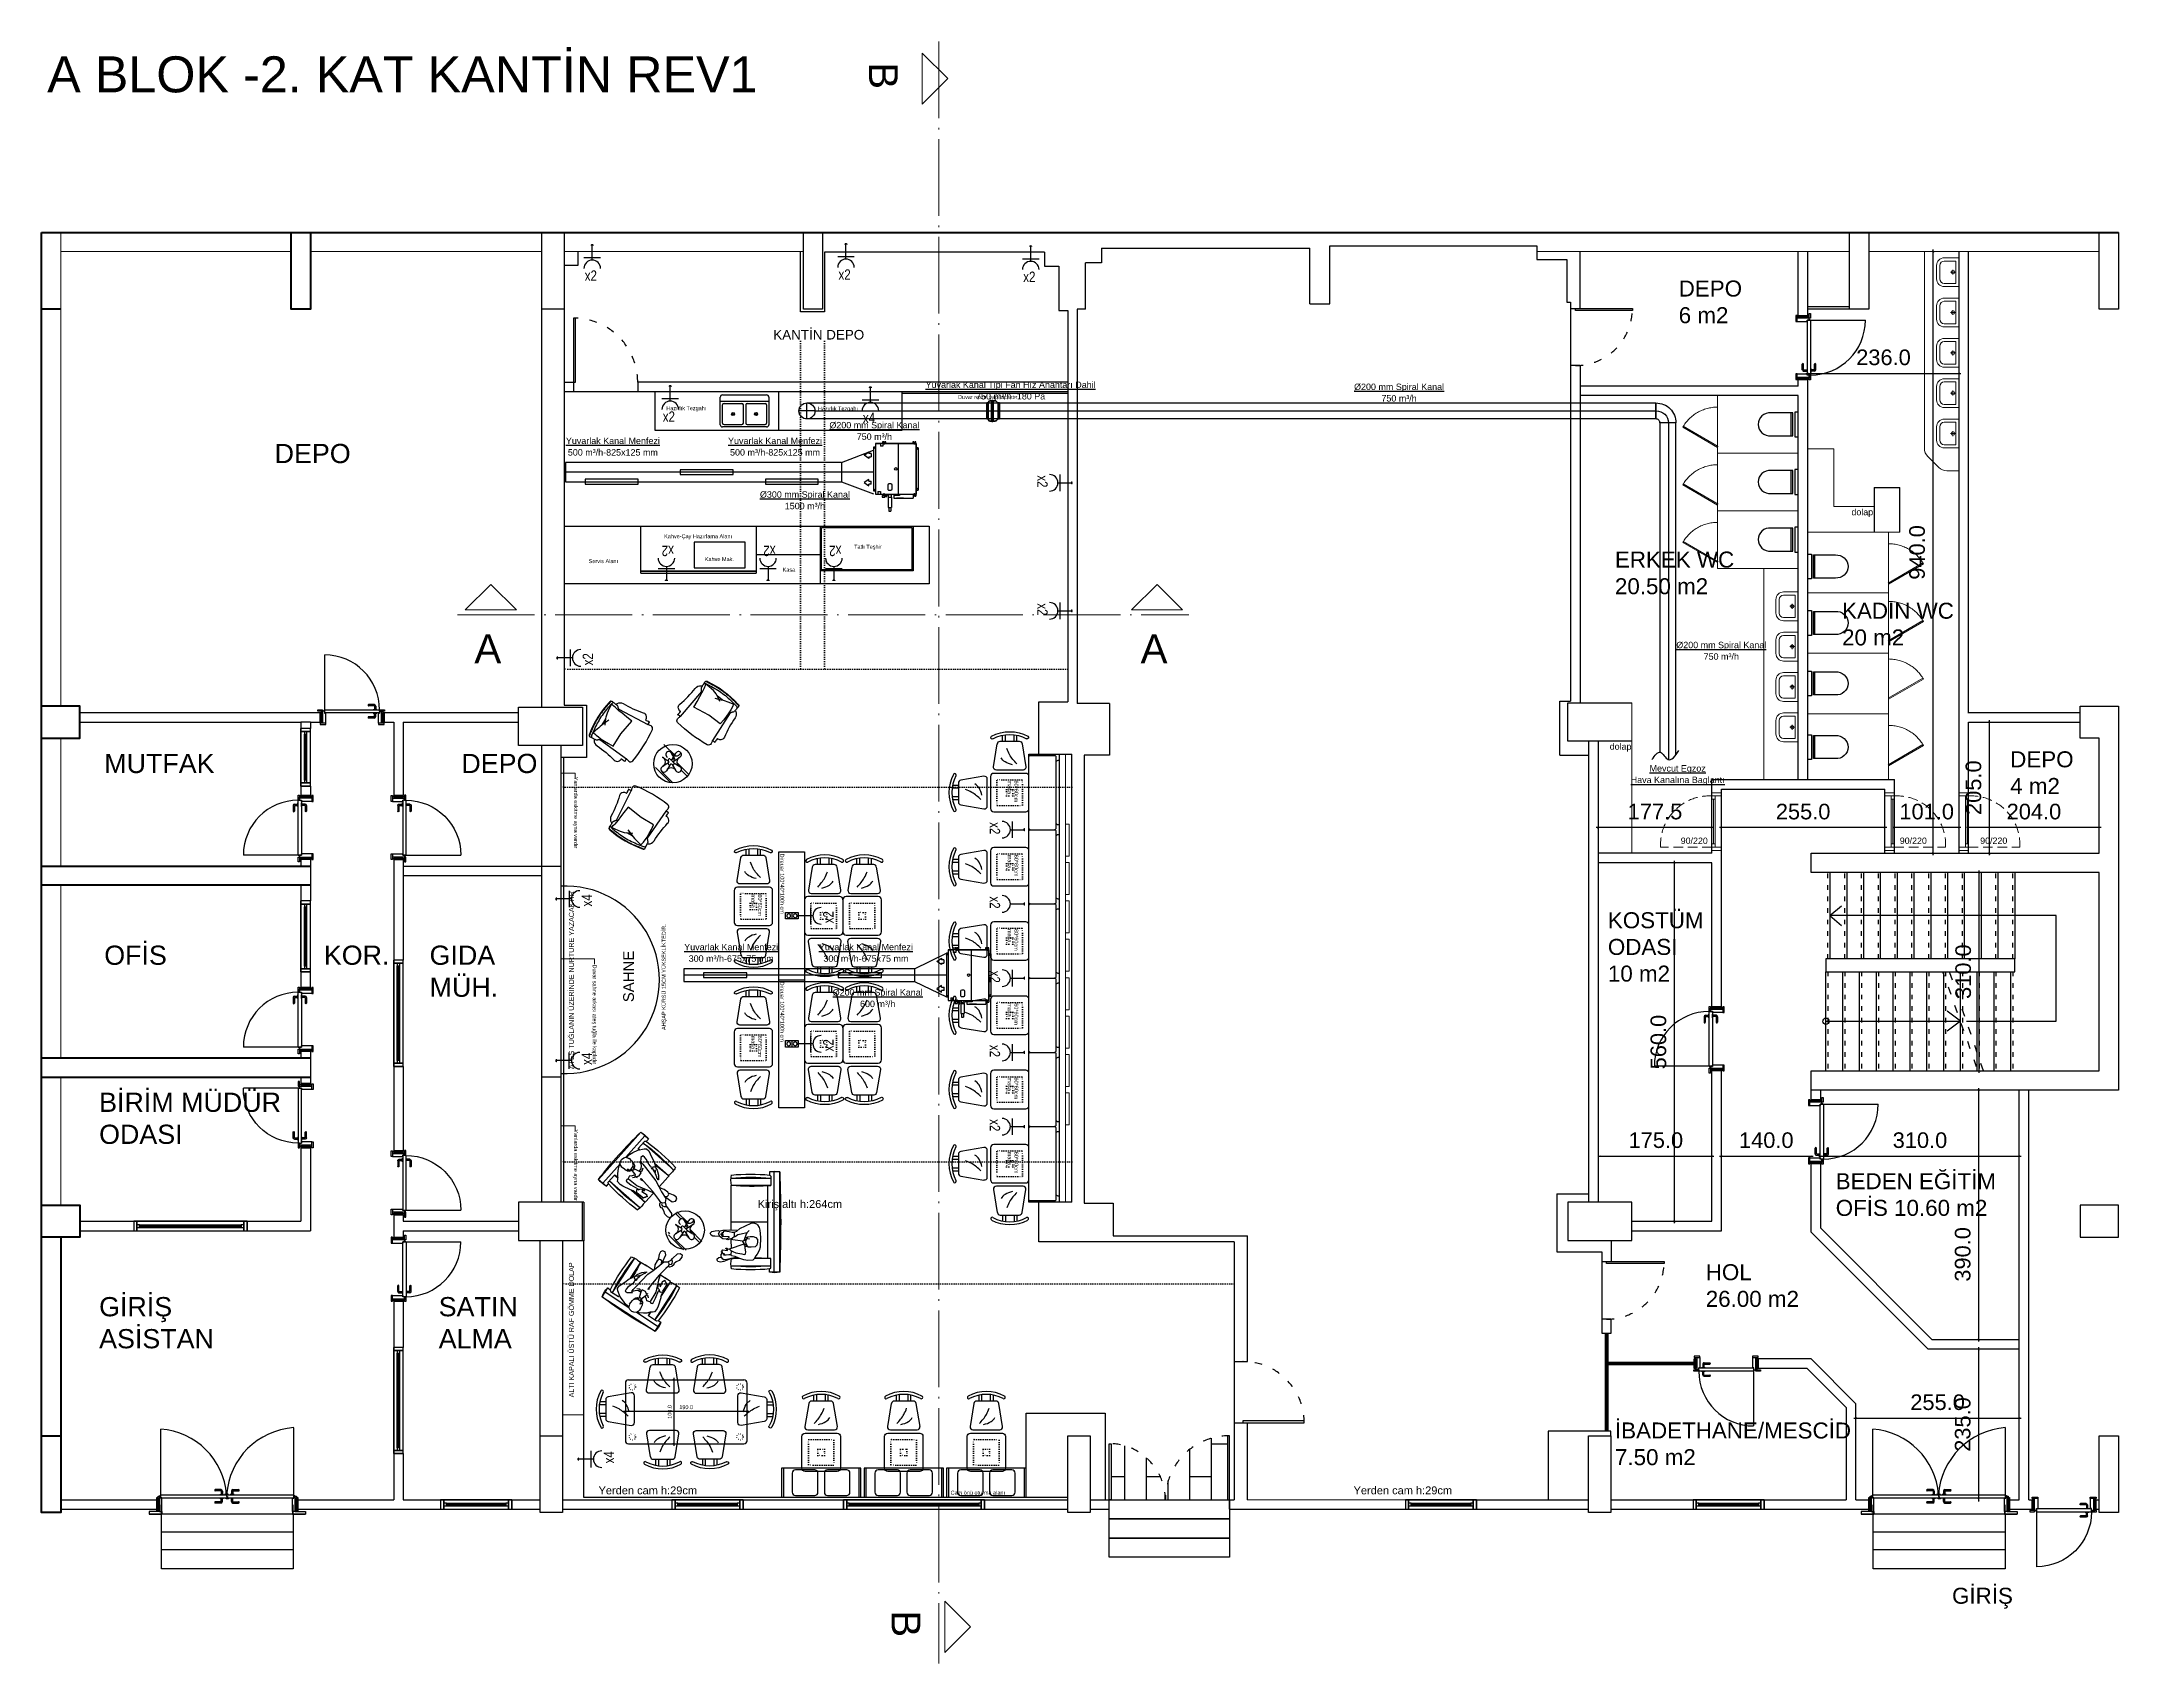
# Model space of a CAD drawing. Header units: millimetres. Extents: x 73043 to 76287, y 20714 to 23249.
import ezdxf

# ---------------------------------------------------------------- set-up
doc = ezdxf.new("R2010")
doc.units = ezdxf.units.MM
for name, pattern in [('ACAD_ISO03W100', [30, 12, -18]), ('ACAD_ISO04W100', [30.5, 24, -3, 0.5, -3]), ('ACAD_ISO07W100', [3.5, 0.5, -3]), ('AM_ISO08W050', [18, 12, -1.5, 3, -1.5]), ('DASHED', [19.05, 12.7, -6.35]), ('DUZ', [0]), ('HIDDEN', [0.375, 0.25, -0.125]), ('IZDUSUM1', [20, 7.5, -5, 7.5])]:
    doc.linetypes.add(name, pattern=pattern)
doc.layers.get('0').update_dxf_attribs({"color": 252})
doc.layers.get('DEFPOINTS').update_dxf_attribs({"color": 252})
for name, color, linetype, lineweight in [('-M-HT-EGZOZ MENFEZ', 241, 'Continuous', 30), ('-VV-EMIS-KANALI', 12, 'Continuous', 30), ('-VV-UFLEME-KANALI', 11, 'Continuous', 30), ('a_yazı', 252, 'Continuous', 9), ('E-Elektrik Yazı', 252, 'Continuous', 25), ('E-Priz', 252, 'Continuous', 25), ('Ersa Tefriş', 252, 'Continuous', 18), ('İNCE', 252, 'Continuous', 9), ('K1', 252, 'Continuous', 13), ('Layer3', 252, 'Continuous', 18), ('M-DU-03', 252, 'Continuous', 15), ('M-IZ-02', 252, 'IZDUSUM1', 5), ('MEK-H- Havalandırma Cihaz', 4, 'Continuous', 35), ('MEKA - Havalandırma Cihaz', 4, 'Continuous', 35), ('S-KOLON', 252, 'Continuous', 40), ('S-PERDE', 252, 'Continuous', 0), ('TEFRIŞ20', 252, 'Continuous', 9), ('Urinal', 252, 'Continuous', 9), ('ölçü', 252, 'DUZ', 13)]:
    doc.layers.add(name, color=color, linetype=linetype, lineweight=lineweight)
for name, color, linetype in [('-M-HT-MENFEZ YAZI', 7, 'Continuous'), ('A_DOOR_WINDOW', 252, 'Continuous'), ('A_ELEV_01', 252, 'Continuous'), ('A_ELEV_03', 252, 'Continuous'), ('A_ELEV_04', 252, 'Continuous'), ('A_FURN_FIX', 252, 'Continuous'), ('A_INT_STAIR', 252, 'Continuous'), ('A_TXT_ROOM', 252, 'Continuous'), ('A_WALL_BLOK-15', 252, 'Continuous'), ('Alçıpan', 252, 'Continuous'), ('ARRANGE', 1, 'Continuous'), ('BASIS', 6, 'AM_ISO08W050'), ('BG-COV-MRT', 252, 'Continuous'), ('CAM', 252, 'Continuous'), ('DETAIL', 5, 'Continuous'), ('FIX', 11, 'Continuous'), ('KAPI', 252, 'Continuous'), ('KİRİŞ', 252, 'Continuous'), ('OUTLINE', 3, 'Continuous'), ('TEFRIS', 252, 'Continuous'), ('tefriş', 252, 'Continuous')]:
    doc.layers.add(name, color=color, linetype=linetype)
doc.styles.add('ARIEL50M', font='Arial.ttf', dxfattribs={"height": 25})
doc.styles.add('ARIEL50S', font='Arial.ttf', dxfattribs={"height": 15})
doc.styles.add('OZGUR', font='')
doc.styles.get("Standard").update_dxf_attribs({"font": 'Arial.ttf'})
doc.styles.get('OZGUR').set_extended_font_data('@Arial Unicode MS')
doc.dimstyles.new('İÇ ÖLÇÜLENDİRME', dxfattribs={"dimscale": 30.48, "dimtxt": 0.2, "dimasz": 0.1, "dimexe": 0.28, "dimexo": 0.005, "dimgap": 0.1, "dimtad": 0, "dimdec": 1, "dimzin": 1, "dimdsep": 46, "dimtxsty": 'OZGUR', "dimblk": 'ARCHTICK', "dimcen": 0.09, "dimdle": 0.1, "dimse1": 1, "dimse2": 1, "dimclrd": 83, "dimclre": 7, "dimclrt": 7, "dimazin": 0, "dimtfac": 1, "dimtdec": 1, "dimtix": 1, "dimtmove": 0, "dimatfit": 3, "dimldrblk": 'NONE', "dimfxl": 0.3, "dimfxlon": 1, "dimtvp": 1, "dimtolj": 1, "dimtzin": 0, "dimarcsym": 0})

msp = doc.modelspace()

# ---------------------------------------------------------------- texts
at = {"layer": '-M-HT-MENFEZ YAZI', "char_height": 10, "attachment_point": 5, "line_spacing_factor": 1.08}
for s, insert in [('\\pxqc;{\\LYuvarlak Kanal Tipi Fan Hız Anahtarı Dahil\\P\\pq*;}750 m³/h -180 Pa', (74556.6, 22703.27, 0)), ('\\pxqc;{\\L%%C200 mm Spiral Kanal\\P\\pq*;}750 m³/h', (75163.19, 22700.05, 0)), ('\\pxqc;{\\L%%C200 mm Spiral Kanal\\P\\pq*;}750 m³/h', (74343.8, 22640.16, 0)), ('\\pxqc;{\\LYuvarlak Kanal Menfezi\\P\\pq*;}500 m³/h-825x125 mm', (73935.4, 22615.62, 0)), ('\\pxqc;{\\LYuvarlak Kanal Menfezi\\P\\pq*;}500 m³/h-825x125 mm', (74188.66, 22615.62, 0)), ('\\pxqc;{\\L%%C300 mm Spiral Kanal\\P\\pq*;}1500 m³/h', (74235.31, 22531.79, 0)), ('\\pxqc;{\\L%%C200 mm Spiral Kanal\\P\\pq*;}750 m³/h', (75666.39, 22296.64, 0)), ('{\\LMevcut Egzoz \\PHava Kanalına Baglantı}', (75598.3, 22102.47, 0)), ('\\pxqc;{\\LYuvarlak Kanal Menfezi\\P\\pq*;}300 m³/h-675x75 mm', (74120.2, 21824.72, 0)), ('\\pxqc;{\\LYuvarlak Kanal Menfezi\\P\\pq*;}300 m³/h-675x75 mm', (74330.58, 21824.72, 0)), ('\\pxqc;{\\L%%C200 mm Spiral Kanal\\P\\pq*;}600 m³/h', (74348.98, 21753.91, 0))]:
    msp.add_mtext(s, dxfattribs=dict(at, insert=insert))
at = {"layer": 'A_TXT_ROOM', "attachment_point": 1, "style": 'ARIEL50S'}
for s, insert, char_height, width in [('DEPO\\P6 m2', (75599.92, 22875.15), 25, 130.1856), ('KANTİN DEPO', (74185.89, 22797.97), 15, 2105.7778), ('DEPO', (73407.16, 22619.92), 30, 2105.7778), ('ERKEK WC\\P20.50 m2', (75500.3, 22451.69), 25, 249.811), ('KADIN WC\\P20 m2', (75855.02, 22371.73), 25, 204.0553), ('MUTFAK', (73141.11, 22135.64), 30, 2105.7778), ('DEPO', (73698.82, 22135.64), 30, 2105.7778), ('DEPO\\P4 m2', (76117.6, 22139.62), 25, 150.8989), ('KOSTÜM\\PODASI\\P10 m2', (75489.31, 21888.16), 25, 202.6782), ('OFİS', (73141.11, 21836.05), 30, 2105.7778), ('KOR.', (73484.03, 21836.05), 30, 2105.7778), ('GIDA\\PMÜH.', (73649.19, 21836.05), 30, 2105.7778), ('BİRİM MÜDÜR\\PODASI', (73133.09, 21606.25), 30, 2105.7778), ('BEDEN EĞİTİM \\POFİS 10.60 m2', (75845.1, 21480.45), 25, 304.5793), ('HOL\\P26.00 m2', (75642.15, 21338.27), 25, 304.5793), ('GİRİŞ\\PASİSTAN', (73133.09, 21286.89), 30, 2105.7778), ('SATIN\\PALMA', (73663.4, 21286.89), 30, 2105.7778), ('İBADETHANE/MESCİD\\P7.50 m2', (75500.39, 21090.96), 25, 416.2559), ('GİRİŞ', (76026.76, 20832.75), 25, 121.7496)]:
    msp.add_mtext(s, dxfattribs=dict(at, insert=insert, char_height=char_height, width=width))
at = {"layer": 'a_yazı', "style": 'ARIEL50M'}
for s, height, p in [('A BLOK -2. KAT KANTİN REV1', 56.2714, (73051.99, 23169.14)), ('Hazırlık Tezgahı', 6.1534, (74018.8, 22672.59)), ('Hazırlık Tezgahı', 6.1534, (74255.56, 22671.93)), ('Duvar resmi yapılacaktır.', 6.1534, (74474.51, 22690.09)), ('Kahve-Çay Hazırlama Alanı', 6.1534, (74015.47, 22472.54)), ('Tatlı Teşhir', 6.1534, (74312.16, 22456.15)), ('Servis Alanı', 6.1534, (73897.6, 22433.61)), ('Kahve Mak.', 6.153, (74079.05, 22436.78)), ('Kasa', 6.153, (74200.58, 22420.23)), ('A', 45.02, (73719.11, 22277.31)), ('A', 45.02, (74759.59, 22277.31)), ('Kiriş altı h:264cm', 12.3068, (74161.58, 21426.15)), ('Yerden cam h:29cm', 12.3068, (73913.05, 20978.76)), ('Yerden cam h:29cm', 12.3068, (75092.17, 20978.76)), ('Cam önü oturma alanı', 6.1534, (74462.81, 20978.21))]:
    msp.add_text(s, height=height, dxfattribs=at).set_placement(p)
for s, height, rotation, p in [('B', 45.02, 270, (74335.35, 23216.21)), ('Yanlarda eskitme ayna vardır', 6.1534, 270, (73874.72, 22099.92)), ('Direuar 100*40*100h cm', 6.1534, 270, (74196.83, 21979.77)), ('ATEŞ TUĞLANIN ÜZERİNDE NURTURE YAZACAKTIR', 7.9428, 90, (73874.64, 21643.05)), ('AHŞAP KÜRSÜ 15CM YÜKSEKLİKTEDİR.', 6.1534, 90, (74017.95, 21704.17)), ('Duvar sahne arkası ateş tuğla ile kaplıdır', 6.1534, 270, (73903.96, 21806.43)), ('SAHNE', 16.695, 90, (73968.22, 21747.64)), ('Direuar 100*40*100h cm', 6.1534, 270, (74196.83, 21779.77)), ('Yanlarda eskitme ayna vardır', 6.1534, 270, (73874.72, 21548.94)), ('ALTI KAPALI ÜSTÜ RAF GÖMME DOLAP', 7.9428, 90, (73874.64, 21130.24)), ('B', 45.02, 270, (74370.64, 20797.44))]:
    msp.add_text(s, height=height, rotation=rotation, dxfattribs=at).set_placement(p)
at = {"layer": 'a_yazı', "char_height": 6.1534, "attachment_point": 1, "rotation": 270, "style": 'ARIEL50M'}
for insert in [(74568.52, 22093.96), (74568.52, 21977.96), (74168.19, 21916.12), (74568.52, 21861.96), (74568.52, 21745.96), (74168.19, 21695.35), (74568.52, 21629.96), (74568.52, 21513.96)]:
    msp.add_mtext_dynamic_manual_height_columns('60*60cm masa', width=31.653, gutter_width=12.5, heights=[0], dxfattribs=dict(at, insert=insert))
at = {"layer": 'E-Elektrik Yazı', "style": 'ARIEL50M', "width": 0.8}
for s, p in [('x2', (73891.44, 22874.77)), ('x2', (74287.72, 22876.37)), ('x2', (74576.25, 22872.9)), ('x2', (74013.29, 22654.48)), ('x4', (74325.82, 22652.48))]:
    msp.add_text(s, height=16.2, dxfattribs=at).set_placement(p)
for s, rotation, p in [('x2', 270, (74598.22, 22570.83)), ('x2', 180, (74030.75, 22460.76)), ('x2', 180, (74189.45, 22460.76)), ('x2', 180, (74292.28, 22460.76)), ('x2', 270, (74598.22, 22370.83)), ('x2', 90, (73904.4, 22273.83)), ('x2', 270, (74523.92, 22028.91)), ('x4', 90, (73902.84, 21897.17)), ('x2', 270, (74523.92, 21912.91)), ('x2', 90, (74279.98, 21870.86)), ('x2', 270, (74523.92, 21796.91)), ('x4', 90, (73902.84, 21649.64)), ('x2', 90, (74279.98, 21670.86)), ('x2', 270, (74523.92, 21680.91)), ('x2', 270, (74523.92, 21564.91)), ('x4', 90, (73937.29, 21027.03))]:
    msp.add_text(s, height=16.2, rotation=rotation, dxfattribs=at).set_placement(p)
at = {"layer": 'Ersa Tefriş'}
for p in [(75869.72, 22508.43), (75492.2, 22142.16)]:
    msp.add_text('dolap', height=9.9, rotation=359.99999, dxfattribs=at).set_placement(p)
at = {"layer": 'K1'}
for p in [(75603.03, 21994.95), (75945.16, 21994.95), (76070.76, 21994.95)]:
    msp.add_text('90/220', height=9.9, rotation=359.99999, dxfattribs=at).set_placement(p)

# ---------------------------------------------------------------- blocks, each defined once
blk = doc.blocks.new('p_hgr')
at = {"layer": 'A_DOOR_WINDOW', "color": 3}
for p, q in [((4983.3, 29066.6), (4983.5, 29066.6)), ((4983.5, 29066.6), (4983.5, 29068.4))]:
    blk.add_line(p, q, dxfattribs=at)
at = {"layer": 'A_DOOR_WINDOW'}
for p, q in [((4983.5, 29066.6), (4983.5, 29068.4)), ((4983.5, 29068.4), (4986.3, 29068.4)), ((4983.5, 29066.6), (4983.5, 28953.6)), ((4975.5, 28974.4), (4975.5, 28983.2)), ((4977.5, 28974.4), (4977.5, 28983.2)), ((4977.7, 28974.2), (4983.2, 28974.2)), ((4977.7, 28972.2), (4983.2, 28972.2)), ((4983.2, 28976.2), (4983.2, 28970.2)), ((4983.5, 28976.2), (4983.2, 28976.2)), ((4983.5, 28970.2), (4983.2, 28970.2)), ((4983.5, 28973.4), (4983.5, 28860.8)), ((4983.5, 28966.4), (4983.5, 28962.4)), ((4988.5, 28965.6), (4986, 28965.6)), ((4988.5, 28976.2), (4988.8, 28976.2)), ((4988.5, 28970.2), (4988.8, 28970.2)), ((4988.5, 28967.8), (4990, 28967.8)), ((4988.5, 28967.8), (4988.5, 28963.8)), ((4988.8, 28976.2), (4988.8, 28970.2)), ((4994.3, 28974.2), (4988.8, 28974.2)), ((4994.3, 28972.2), (4988.8, 28972.2)), ((4990, 28967.8), (4990, 28963.8)), ((4994.5, 28974.4), (4994.5, 28983.2)), ((4996.5, 28974.4), (4996.5, 28983.2)), ((4975.5, 28955.7), (4975.5, 28946.9)), ((4977.5, 28955.7), (4977.5, 28946.9)), ((4977.7, 28957.9), (4983.2, 28957.9)), ((4977.7, 28955.9), (4983.2, 28955.9)), ((4983.2, 28953.9), (4983.2, 28959.9)), ((4983.5, 28959.9), (4983.2, 28959.9)), ((4983.5, 28953.9), (4983.2, 28953.9)), ((4990, 28963.8), (4988.5, 28963.8)), ((4988.5, 28959.9), (4988.8, 28959.9)), ((4988.5, 28953.9), (4988.8, 28953.9)), ((4988.8, 28953.9), (4988.8, 28959.9)), ((4994.3, 28957.9), (4988.8, 28957.9)), ((4994.3, 28955.9), (4988.8, 28955.9)), ((4994.5, 28955.7), (4994.5, 28946.9)), ((4996.5, 28955.7), (4996.5, 28946.9)), ((4983.5, 28860.8), (4988.5, 28860.8))]:
    blk.add_line(p, q, dxfattribs=at)
for points in [[(4984.3, 29072.6), (4986.3, 29072.6), (4986.3, 29070.6), (4962.3, 29070.6), (4962.3, 29070.6), (4962.3, 29072.6), (4984.3, 29072.6)], [(4962.3, 29070.6), (4962.3, 29066.6), (4983.3, 29066.6), (4983.3, 29068.6), (4986.3, 29068.6), (4986.3, 29070.6)], [(4983.5, 29068.4), (4987.5, 29068.4), (4988.5, 29068.4), (4988.5, 28954.8)], [(4983.5, 28964.4), (4983.5, 28962.4), (4982, 28962.4), (4982, 28966.4), (4983.5, 28966.4)], [(4988.5, 28965.8), (4985.8, 28965.8), (4985.8, 28964.6), (4983.5, 28964.6)], [(4988.5, 28965.6), (4986, 28965.6), (4986, 28964.4), (4983.5, 28964.4)], [(4988.5, 28974.6), (4988.5, 28860.8)], [(4962.3, 28858.6), (4962.3, 28862.6), (4983.3, 28862.6), (4983.3, 28860.6), (4986.3, 28860.6), (4986.3, 28858.6)], [(4984.3, 28858.6), (4986.3, 28858.6), (4986.3, 28856.6), (4962.3, 28856.6), (4962.3, 28856.6), (4962.3, 28858.6), (4984.3, 28858.6)]]:
    blk.add_lwpolyline(points, dxfattribs=at)
for centre in [(4986.9, 29069.2), (4986.9, 28859.9)]:
    blk.add_circle(centre, 0.6, dxfattribs=at)
for centre, radius, start, end in [((4976.5, 28983.2), 1, 0, 180), ((4977.7, 28974.4), 2.2, 180, 270), ((4977.7, 28974.4), 0.2, 180, 270), ((4994.3, 28974.4), 2.2, 270, 0), ((4994.3, 28974.4), 0.2, 270, 0), ((4995.5, 28983.2), 1, 0, 180), ((4977.7, 28955.7), 2.2, 90, 180), ((4976.5, 28946.9), 1, 180, 0), ((4977.7, 28955.7), 0.2, 90, 180), ((4994.3, 28955.7), 2.2, 0, 90), ((4994.3, 28955.7), 0.2, 0, 90), ((4995.5, 28946.9), 1, 180, 0)]:
    blk.add_arc(centre, radius, start, end, dxfattribs=at)
at = {"layer": 'A_ELEV_03'}
for p, q in [((4958.3, 29066.6), (4958.3, 29086.6)), ((4988.5, 29068.4), (5091.1, 29068.4)), ((4958.3, 28862.6), (4958.3, 28842.6)), ((4988.5, 28860.8), (5093.3, 28860.8))]:
    blk.add_line(p, q, dxfattribs=at)
for points in [[(4962.3, 29070.6), (4962.3, 29070.6), (4962.3, 29086.6), (4958.3, 29086.6), (4958.3, 29066.6)], [(4962.3, 29070.6), (4962.3, 29066.6), (4958.3, 29066.6)], [(4962.3, 28858.6), (4962.3, 28858.6), (4962.3, 28842.6), (4958.3, 28842.6), (4958.3, 28862.6)], [(4962.3, 28858.6), (4962.3, 28862.6), (4958.3, 28862.6)]]:
    blk.add_lwpolyline(points, dxfattribs=at)
for centre, radius, start, end in [((4980.7, 29076.1), 110.6, 274.0043, 355.9957), ((4980.8, 28853.1), 112.8, 3.9191, 86.0809)]:
    blk.add_arc(centre, radius, start, end, dxfattribs=at)
at = {"layer": 'A_ELEV_04', "color": 3}
for p, q in [((4983.3, 28862.6), (4983.5, 28862.6)), ((4983.3, 28860.6), (4983.3, 28862.6)), ((4983.3, 28862.6), (4983.3, 28860.6)), ((4983.4, 28862.6), (4983.4, 28860.6)), ((4983.5, 28862.6), (4983.5, 28860.6))]:
    blk.add_line(p, q, dxfattribs=at)
at = {"layer": 'A_ELEV_04'}
for points in [[(4984.3, 29074.6), (4984.3, 29072.6), (4962.3, 29072.6), (4962.3, 29074.6)], [(4984.3, 28856.6), (4984.3, 28854.6), (4962.3, 28854.6), (4962.3, 28856.6)]]:
    blk.add_lwpolyline(points, close=True, dxfattribs=at)
blk = doc.blocks.new('p_klt')
at = {"layer": 'A_DOOR_WINDOW'}
for p, q in [((1127, 31208.8), (1127, 31294.4)), ((1126.8, 31206.6), (1123.8, 31206.6)), ((1123.8, 31206.6), (1123.8, 31187.6)), ((1123.8, 31203.1), (1123.8, 31187.6)), ((1126.8, 31206.6), (1126.8, 31203.6)), ((1126.8, 31203.6), (1128.8, 31203.6)), ((1127, 31203.8), (1127, 31208.8)), ((1127, 31208.8), (1212.6, 31208.8)), ((1212.6, 31203.8), (1127, 31203.8)), ((1128.8, 31187.6), (1128.8, 31203.8)), ((1204.4, 31216.8), (1195.6, 31216.8)), ((1204.4, 31214.8), (1195.6, 31214.8)), ((1202.6, 31209.1), (1208.6, 31209.1)), ((1202.6, 31203.8), (1202.6, 31203.5)), ((1202.6, 31203.5), (1208.6, 31203.5)), ((1204.6, 31214.6), (1204.6, 31209.1)), ((1204.6, 31198), (1204.6, 31203.5)), ((1206.6, 31214.6), (1206.6, 31209.1)), ((1206.6, 31198), (1206.6, 31203.5)), ((1208.6, 31208.8), (1208.6, 31209.1)), ((1210.8, 31187.6), (1210.8, 31203.8)), ((1212.8, 31203.6), (1210.8, 31203.6)), ((1212.6, 31208.8), (1212.6, 31203.8)), ((1212.8, 31206.6), (1215.8, 31206.6)), ((1212.8, 31206.6), (1212.8, 31203.6)), ((1204.4, 31197.8), (1195.6, 31197.8)), ((1204.4, 31195.8), (1195.6, 31195.8))]:
    blk.add_line(p, q, dxfattribs=at)
at = {"layer": 'A_DOOR_WINDOW', "color": 3}
for p, q in [((1126.8, 31203.8), (1126.8, 31203.6)), ((1128.8, 31203.8), (1126.8, 31203.8)), ((1128.8, 31203.7), (1126.8, 31203.7)), ((1128.8, 31203.7), (1126.8, 31203.7)), ((1126.8, 31203.6), (1128.8, 31203.6)), ((1212.8, 31203.8), (1210.8, 31203.8)), ((1212.8, 31203.7), (1210.8, 31203.7)), ((1212.8, 31203.7), (1210.8, 31203.7)), ((1210.8, 31203.6), (1212.8, 31203.6))]:
    blk.add_line(p, q, dxfattribs=at)
at = {"layer": 'A_DOOR_WINDOW'}
for points in [[(1116.3, 31206.6), (1116.3, 31208.6), (1123.8, 31208.6), (1123.8, 31206.6)], [(1212.8, 31206.6), (1212.8, 31208.6), (1220.3, 31208.6), (1220.3, 31206.6)], [(1119.8, 31187.6), (1119.8, 31185.6), (1128.8, 31185.6), (1128.8, 31187.6)], [(1210.8, 31187.6), (1210.8, 31185.6), (1219.8, 31185.6), (1219.8, 31187.6)]]:
    blk.add_lwpolyline(points, close=True, dxfattribs=at)
blk.add_lwpolyline([(1123.8, 31187.6), (1121.8, 31187.6), (1121.8, 31206.6)], dxfattribs=at)
blk.add_circle((1126.2, 31207.2), 0.6, dxfattribs=at)
for centre, radius, start, end in [((1127, 31208.8), 85.6, 0, 90), ((1195.6, 31215.8), 1, 90, 270), ((1204.4, 31214.6), 2.2, 0, 90), ((1204.4, 31214.6), 0.2, 0, 90), ((1195.6, 31196.8), 1, 90, 270), ((1204.4, 31198), 2.2, 270, 0), ((1204.4, 31198), 0.2, 270, 0)]:
    blk.add_arc(centre, radius, start, end, dxfattribs=at)
at = {"layer": 'A_ELEV_03'}
for p, q in [((1123.8, 31206.6), (1121.8, 31206.6)), ((1215.8, 31187.6), (1215.8, 31206.6)), ((1128.8, 31187.6), (1123.8, 31187.6))]:
    blk.add_line(p, q, dxfattribs=at)
blk.add_lwpolyline([(1215.8, 31206.6), (1217.8, 31206.6), (1217.8, 31187.6)], dxfattribs=at)
at = {"layer": 'A_ELEV_04'}
for points in [[(1121.8, 31189.6), (1119.8, 31189.6), (1119.8, 31204.6), (1121.8, 31204.6)], [(1217.8, 31204.6), (1219.8, 31204.6), (1219.8, 31189.6), (1217.8, 31189.6)]]:
    blk.add_lwpolyline(points, close=True, dxfattribs=at)
blk = doc.blocks.new('A$Ca6472db2')
at = {"layer": 'A_DOOR_WINDOW'}
for p, q in [((3, 5.5), (3, 164.5)), ((7, 5.5), (7, 164.5))]:
    blk.add_line(p, q, dxfattribs=at)
for points in [[(12.5, 173.5), (-2.5, 173.5), (-2.5, 168.5), (12.5, 168.5)], [(12.5, 1.5), (-2.5, 1.5), (-2.5, -3.5), (12.5, -3.5)]]:
    blk.add_lwpolyline(points, close=True, dxfattribs=at)
for points in [[(3, 164.5), (7, 164.5), (7, 168.5), (3, 168.5), (3, 164.5)], [(5, 5.5), (5, 164.5)], [(3, 1.5), (7, 1.5), (7, 5.5), (3, 5.5), (3, 1.5)]]:
    blk.add_lwpolyline(points, dxfattribs=at)
at = {"layer": 'A_ELEV_01'}
for points in [[(-2.5, -3.5), (-2.5, 173.5)], [(12.5, -3.5), (12.5, 173.5)]]:
    blk.add_lwpolyline(points, dxfattribs=at)
at = {"layer": 'A_ELEV_04'}
blk.add_lwpolyline([(-2.5, 1.5), (12.5, 1.5), (12.5, 168.5), (-2.5, 168.5)], close=True, dxfattribs=at)
blk = doc.blocks.new('A$C44fdb021')
at = {"layer": 'A_DOOR_WINDOW'}
for p, q in [((3, 9), (3, 157)), ((7, 9), (7, 157))]:
    blk.add_line(p, q, dxfattribs=at)
for points in [[(12.5, 166), (-2.5, 166), (-2.5, 161), (12.5, 161)], [(12.5, 5), (-2.5, 5), (-2.5, 0), (12.5, 0)]]:
    blk.add_lwpolyline(points, close=True, dxfattribs=at)
for points in [[(3, 157), (7, 157), (7, 161), (3, 161), (3, 157)], [(5, 9), (5, 157)], [(3, 5), (7, 5), (7, 9), (3, 9), (3, 5)]]:
    blk.add_lwpolyline(points, dxfattribs=at)
at = {"layer": 'A_ELEV_01'}
for points in [[(-2.5, 0), (-2.5, 166)], [(12.5, 0), (12.5, 166)]]:
    blk.add_lwpolyline(points, dxfattribs=at)
at = {"layer": 'A_ELEV_04'}
blk.add_lwpolyline([(-2.5, 5), (12.5, 5), (12.5, 161), (-2.5, 161)], close=True, dxfattribs=at)
blk = doc.blocks.new('A$C7a0669ab')
at = {"layer": 'A_DOOR_WINDOW'}
for p, q in [((9, 9.5), (102, 9.5)), ((9, 5.5), (102, 5.5))]:
    blk.add_line(p, q, dxfattribs=at)
for points in [[(5, 0), (5, 15), (0, 15), (0, 0)], [(111, 0), (111, 15), (106, 15), (106, 0)]]:
    blk.add_lwpolyline(points, close=True, dxfattribs=at)
for points in [[(5, 9.5), (5, 5.5), (9, 5.5), (9, 9.5), (5, 9.5)], [(9, 7.5), (102, 7.5)], [(102, 9.5), (102, 5.5), (106, 5.5), (106, 9.5), (102, 9.5)]]:
    blk.add_lwpolyline(points, dxfattribs=at)
at = {"layer": 'A_ELEV_01'}
for points in [[(0, 15), (111, 15)], [(0, 0), (111, 0)]]:
    blk.add_lwpolyline(points, dxfattribs=at)
at = {"layer": 'A_ELEV_04'}
blk.add_lwpolyline([(5, 15), (5, 0), (106, 0), (106, 15)], close=True, dxfattribs=at)
blk = doc.blocks.new('A$C59e2465d')
at = {"layer": 'A_DOOR_WINDOW'}
for p, q in [((5.5, 9), (5.5, 81)), ((9.5, 9), (9.5, 81))]:
    blk.add_line(p, q, dxfattribs=at)
for points in [[(15, 90), (0, 90), (0, 85), (15, 85)], [(15, 5), (0, 5), (0, 0), (15, 0)]]:
    blk.add_lwpolyline(points, close=True, dxfattribs=at)
for points in [[(5.5, 81), (9.5, 81), (9.5, 85), (5.5, 85), (5.5, 81)], [(7.5, 9), (7.5, 81)], [(5.5, 5), (9.5, 5), (9.5, 9), (5.5, 9), (5.5, 5)]]:
    blk.add_lwpolyline(points, dxfattribs=at)
at = {"layer": 'A_ELEV_01'}
for points in [[(0, 0), (0, 90)], [(15, 0), (15, 90)]]:
    blk.add_lwpolyline(points, dxfattribs=at)
at = {"layer": 'A_ELEV_04'}
blk.add_lwpolyline([(0, 5), (15, 5), (15, 85), (0, 85)], close=True, dxfattribs=at)
blk = doc.blocks.new('A$C127d1240')
at = {"layer": 'A_DOOR_WINDOW'}
for p, q in [((9, 9.5), (211, 9.5)), ((9, 5.5), (211, 5.5))]:
    blk.add_line(p, q, dxfattribs=at)
for points in [[(5, 0), (5, 15), (0, 15), (0, 0)], [(220, 0), (220, 15), (215, 15), (215, 0)]]:
    blk.add_lwpolyline(points, close=True, dxfattribs=at)
for points in [[(5, 9.5), (5, 5.5), (9, 5.5), (9, 9.5), (5, 9.5)], [(9, 7.5), (211, 7.5)], [(211, 9.5), (211, 5.5), (215, 5.5), (215, 9.5), (211, 9.5)]]:
    blk.add_lwpolyline(points, dxfattribs=at)
at = {"layer": 'A_ELEV_01'}
for points in [[(0, 15), (220, 15)], [(0, 0), (220, 0)]]:
    blk.add_lwpolyline(points, dxfattribs=at)
at = {"layer": 'A_ELEV_04'}
blk.add_lwpolyline([(5, 15), (5, 0), (215, 0), (215, 15)], close=True, dxfattribs=at)
blk = doc.blocks.new('A$C519f2308')
at = {"layer": 'A_INT_STAIR'}
for p, q in [((-102.9, -1.5), (-102.9, 12.6)), ((102.9, -1.5), (102.9, 12.6)), ((-102.9, -29.5), (102.9, -29.5)), ((-102.9, -57.5), (102.9, -57.5))]:
    blk.add_line(p, q, dxfattribs=at)
blk.add_lwpolyline([(-102.9, -1.5), (102.9, -1.5), (102.9, -87.5), (-102.9, -87.5)], close=True, dxfattribs=at)
blk = doc.blocks.new('A$C0d0f490b')
at = {"layer": 'A_ELEV_03', "linetype": 'ACAD_ISO03W100', "ltscale": 0.6}
for p, q in [((-558, -91), (-558, 44)), ((-531.7, -91), (-531.7, 44)), ((-505.5, -91), (-505.5, 44)), ((-479.2, -91), (-479.2, 44)), ((-453, -91), (-453, 44)), ((-426.7, -91), (-426.7, 44)), ((-400.5, -91), (-400.5, 44)), ((-374.2, -91), (-374.2, 44)), ((-348, -91), (-348, 44)), ((-321.7, -91), (-321.7, 44)), ((-295.5, -91), (-295.5, 44)), ((-269.2, -91), (-269.2, 44)), ((-558, -111), (-558, -266)), ((-531.7, -111), (-531.7, -266)), ((-505.5, -111), (-505.5, -266)), ((-479.2, -111), (-479.2, -266)), ((-453, -111), (-453, -266)), ((-426.7, -111), (-426.7, -266)), ((-400.5, -111), (-400.5, -266)), ((-374.2, -111), (-374.2, -266)), ((-348, -111), (-348, -266)), ((-321.7, -111), (-321.7, -266)), ((-295.5, -111), (-295.5, -266)), ((-269.2, -111), (-269.2, -266))]:
    blk.add_line(p, q, dxfattribs=at)
at = {"layer": 'A_ELEV_03', "linetype": 'ACAD_ISO03W100'}
for p, q in [((-325.7, -259.9), (-378.4, -111)), ((-315.1, -266), (-368.1, -111))]:
    blk.add_line(p, q, dxfattribs=at)
at = {"layer": 'A_INT_STAIR'}
for p, q in [((-555, 44), (-555, -91)), ((-528.7, 44), (-528.7, -91)), ((-502.5, 44), (-502.5, -91)), ((-476.2, 44), (-476.2, -91)), ((-450, 44), (-450, -91)), ((-423.7, 44), (-423.7, -91)), ((-397.5, 44), (-397.5, -91)), ((-371.2, 44), (-371.2, -91)), ((-345, 44), (-345, -91)), ((-318.7, 44), (-318.7, -91)), ((-292.5, 44), (-292.5, -91)), ((-266.2, 44), (-266.2, -91)), ((-561, -91), (-561, -111)), ((-561, -266), (-561, -111)), ((-534.7, -266), (-534.7, -111)), ((-508.5, -266), (-508.5, -111)), ((-482.2, -266), (-482.2, -111)), ((-456, -266), (-456, -111)), ((-429.7, -266), (-429.7, -111)), ((-403.5, -266), (-403.5, -111)), ((-377.2, -266), (-377.2, -111)), ((-351, -266), (-351, -111)), ((-324.7, -266), (-324.7, -111)), ((-298.5, -266), (-298.5, -111)), ((-272.2, -266), (-272.2, -111))]:
    blk.add_line(p, q, dxfattribs=at)
for points in [[(-555, -23.5), (-536.7, -7.9)], [(-341.6, -188.5), (-201.7, -188.5), (-201.7, -23.5), (-555, -23.5)], [(-555, -23.5), (-536.7, -39.1)], [(-561, -111), (-266.2, -111), (-266.2, -91), (-266.2, -91), (-561, -91)], [(-561, -188.5), (-351, -188.5)], [(-351, -188.5), (-371.6, -172.9)], [(-351, -188.5), (-371.6, -204.1)]]:
    blk.add_lwpolyline(points, dxfattribs=at)
blk.add_circle((-561, -188.5), 5, dxfattribs=at)
blk = doc.blocks.new('90')
at = {"layer": 'İNCE', "linetype": 'Continuous', "ltscale": 0.5}
blk.add_lwpolyline([(124811.8, 51436.9), (124811.8, 51366.9)], dxfattribs=at)
at = {"layer": 'K1'}
for points in [[(124824.3, 51446.9), (124824.3, 51441.9), (124809.3, 51441.9), (124809.3, 51446.9)], [(124814.3, 51361.9), (124809.3, 51361.9), (124809.3, 51441.9), (124814.3, 51441.9)], [(124814.3, 51441.9), (124814.3, 51436.9), (124809.3, 51436.9), (124809.3, 51441.9)], [(124814.3, 51361.9), (124814.3, 51366.9), (124809.3, 51366.9), (124809.3, 51361.9)], [(124824.3, 51356.9), (124824.3, 51361.9), (124809.3, 51361.9), (124809.3, 51356.9)]]:
    blk.add_lwpolyline(points, close=True, dxfattribs=at)
blk.add_lwpolyline([(124814.3, 51441.9), (124814.3, 51361.9)], dxfattribs=at)
at = {"layer": 'M-IZ-02', "linetype": 'HIDDEN', "ltscale": 60}
blk.add_lwpolyline([(124809.3, 51361.9), (124729.3, 51361.9, -0.443538), (124809.3, 51441.9, -1)], format="xyb", dxfattribs=at)
blk = doc.blocks.new('klozet1')
at = {"layer": 'TEFRIS', "color": 0}
for p, q in [((0.199, 0.239), (-0.201, 0.239)), ((-0.201, 0.239), (-0.201, -0.141)), ((0.199, 0.214), (-0.201, 0.214)), ((0.199, -0.141), (0.199, 0.239))]:
    blk.add_line(p, q, dxfattribs=at)
blk.add_lwpolyline([(-0.215, 0.274), (0.215, 0.274), (0.215, 0.335), (-0.215, 0.335)], close=True, dxfattribs=at)
for centre, start, end in [((0.002, -0.158), 175.2721, 269.2066), ((-0.004, -0.158), 270.7934, 4.7279)]:
    blk.add_arc(centre, 0.204, start, end, dxfattribs=at)
blk = doc.blocks.new('_ArchTick')
at = {"color": 0, "linetype": 'ByBlock', "const_width": 0.15}
blk.add_lwpolyline([(-0.5, -0.5), (0.5, 0.5)], dxfattribs=at)
blk = doc.blocks.new('*D20')
at = {"layer": 'DEFPOINTS', "color": 0, "transparency": 16777216}
for p in [(75801.7, 22730.1), (76037.7, 22730.1), (76037.7, 22730.1)]:
    blk.add_point(p, dxfattribs=at)
at = {"layer": 'ölçü', "color": 83, "lineweight": -2, "transparency": 16777216}
blk.add_line((75798.6, 22730.1), (76040.7, 22730.1), dxfattribs=at)
at = {"layer": 'ölçü', "color": 83, "lineweight": -2, "transparency": 16777216, "xscale": 3.048, "yscale": 3.048, "zscale": 3.048, "rotation": 180}
blk.add_blockref('_ArchTick', (75801.7, 22730.1), dxfattribs=at)
at = {"layer": 'ölçü', "color": 83, "lineweight": -2, "transparency": 16777216, "xscale": 3.048, "yscale": 3.048, "zscale": 3.048}
blk.add_blockref('_ArchTick', (76037.7, 22730.1), dxfattribs=at)
at = {"layer": 'ölçü', "color": 7, "transparency": 16777216, "insert": (75919.7, 22755), "char_height": 24.38, "attachment_point": 5, "style": 'OZGUR'}
blk.add_mtext('\\A1;236.0', dxfattribs=at)
blk = doc.blocks.new('_None')
blk = doc.blocks.new('*D21')
at = {"layer": 'DEFPOINTS', "color": 0, "transparency": 16777216}
for p in [(75876.7, 21097.6), (76131.7, 21097.6), (76131.7, 21097.6)]:
    blk.add_point(p, dxfattribs=at)
at = {"layer": 'ölçü', "color": 83, "lineweight": -2, "transparency": 16777216}
blk.add_line((75873.6, 21097.6), (76134.7, 21097.6), dxfattribs=at)
at = {"layer": 'ölçü', "color": 83, "lineweight": -2, "transparency": 16777216, "xscale": 3.048, "yscale": 3.048, "zscale": 3.048, "rotation": 180}
blk.add_blockref('_ArchTick', (75876.7, 21097.6), dxfattribs=at)
at = {"layer": 'ölçü', "color": 83, "lineweight": -2, "transparency": 16777216, "xscale": 3.048, "yscale": 3.048, "zscale": 3.048}
blk.add_blockref('_ArchTick', (76131.7, 21097.6), dxfattribs=at)
at = {"layer": 'ölçü', "color": 7, "transparency": 16777216, "insert": (76004.2, 21122.5), "char_height": 24.38, "attachment_point": 5, "style": 'OZGUR'}
blk.add_mtext('\\A1;255.0', dxfattribs=at)
blk = doc.blocks.new('*D22')
at = {"layer": 'DEFPOINTS', "color": 0, "transparency": 16777216}
for p in [(75593.3, 21965.3), (75593.3, 21965.3), (75593.3, 21405.3)]:
    blk.add_point(p, dxfattribs=at)
at = {"layer": 'ölçü', "color": 83, "lineweight": -2, "transparency": 16777216}
blk.add_line((75593.3, 21402.3), (75593.3, 21968.4), dxfattribs=at)
at = {"layer": 'ölçü', "color": 83, "lineweight": -2, "transparency": 16777216, "xscale": 3.048, "yscale": 3.048, "zscale": 3.048}
for p, rotation in [((75593.3, 21965.3), 90), ((75593.3, 21405.3), 270)]:
    blk.add_blockref('_ArchTick', p, dxfattribs=dict(at, rotation=rotation))
at = {"layer": 'ölçü', "color": 7, "transparency": 16777216, "insert": (75568.3, 21685.3), "char_height": 24.38, "attachment_point": 5, "rotation": 90, "style": 'OZGUR'}
blk.add_mtext('\\A1;560.0', dxfattribs=at)
blk = doc.blocks.new('*D23')
at = {"layer": 'DEFPOINTS', "color": 0, "transparency": 16777216}
for p in [(76068.4, 21205.3), (76068.4, 21205.3), (76068.4, 20970.3)]:
    blk.add_point(p, dxfattribs=at)
at = {"layer": 'ölçü', "color": 83, "lineweight": -2, "transparency": 16777216}
blk.add_line((76068.4, 20967.3), (76068.4, 21208.4), dxfattribs=at)
at = {"layer": 'ölçü', "color": 83, "lineweight": -2, "transparency": 16777216, "xscale": 3.048, "yscale": 3.048, "zscale": 3.048}
for p, rotation in [((76068.4, 21205.3), 90), ((76068.4, 20970.3), 270)]:
    blk.add_blockref('_ArchTick', p, dxfattribs=dict(at, rotation=rotation))
at = {"layer": 'ölçü', "color": 7, "transparency": 16777216, "insert": (76043.5, 21087.8), "char_height": 24.38, "attachment_point": 5, "rotation": 90, "style": 'OZGUR'}
blk.add_mtext('\\A1;235.0', dxfattribs=at)
blk = doc.blocks.new('*D24')
at = {"layer": 'DEFPOINTS', "color": 0, "transparency": 16777216}
for p in [(76068.4, 21610.3), (76068.4, 21610.3), (76068.4, 21220.3)]:
    blk.add_point(p, dxfattribs=at)
at = {"layer": 'ölçü', "color": 83, "lineweight": -2, "transparency": 16777216}
blk.add_line((76068.4, 21217.3), (76068.4, 21613.4), dxfattribs=at)
at = {"layer": 'ölçü', "color": 83, "lineweight": -2, "transparency": 16777216, "xscale": 3.048, "yscale": 3.048, "zscale": 3.048}
for p, rotation in [((76068.4, 21610.3), 90), ((76068.4, 21220.3), 270)]:
    blk.add_blockref('_ArchTick', p, dxfattribs=dict(at, rotation=rotation))
at = {"layer": 'ölçü', "color": 7, "transparency": 16777216, "insert": (76043.5, 21353.6), "char_height": 24.38, "attachment_point": 5, "rotation": 90, "style": 'OZGUR'}
blk.add_mtext('\\A1;390.0', dxfattribs=at)
blk = doc.blocks.new('*D25')
at = {"layer": 'DEFPOINTS', "color": 0, "transparency": 16777216}
for p in [(76069.2, 21950.3), (76069.2, 21950.3), (76069.2, 21640.3)]:
    blk.add_point(p, dxfattribs=at)
at = {"layer": 'ölçü', "color": 83, "lineweight": -2, "transparency": 16777216}
blk.add_line((76069.2, 21637.3), (76069.2, 21953.4), dxfattribs=at)
at = {"layer": 'ölçü', "color": 83, "lineweight": -2, "transparency": 16777216, "xscale": 3.048, "yscale": 3.048, "zscale": 3.048}
for p, rotation in [((76069.2, 21950.3), 90), ((76069.2, 21640.3), 270)]:
    blk.add_blockref('_ArchTick', p, dxfattribs=dict(at, rotation=rotation))
at = {"layer": 'ölçü', "color": 7, "transparency": 16777216, "insert": (76044.3, 21795.3), "char_height": 24.38, "attachment_point": 5, "rotation": 90, "style": 'OZGUR'}
blk.add_mtext('\\A1;310.0', dxfattribs=at)
blk = doc.blocks.new('*D26')
at = {"layer": 'DEFPOINTS', "color": 0, "transparency": 16777216}
for p in [(76069.2, 22185.3), (76085.2, 22185.3), (76069.2, 21980.3)]:
    blk.add_point(p, dxfattribs=at)
at = {"layer": 'ölçü', "color": 83, "lineweight": -2, "transparency": 16777216}
blk.add_line((76085.2, 21977.3), (76085.2, 22188.4), dxfattribs=at)
at = {"layer": 'ölçü', "color": 83, "lineweight": -2, "transparency": 16777216, "xscale": 3.048, "yscale": 3.048, "zscale": 3.048}
for p, rotation in [((76085.2, 22185.3), 90), ((76085.2, 21980.3), 270)]:
    blk.add_blockref('_ArchTick', p, dxfattribs=dict(at, rotation=rotation))
at = {"layer": 'ölçü', "color": 7, "transparency": 16777216, "insert": (76060.3, 22082.8), "char_height": 24.38, "attachment_point": 5, "rotation": 90, "style": 'OZGUR'}
blk.add_mtext('\\A1;205.0', dxfattribs=at)
blk = doc.blocks.new('*D27')
at = {"layer": 'DEFPOINTS', "color": 0, "transparency": 16777216}
for p in [(76052.7, 22020.4), (76052.7, 22020.4), (76256.7, 22020.4)]:
    blk.add_point(p, dxfattribs=at)
at = {"layer": 'ölçü', "color": 83, "lineweight": -2, "transparency": 16777216}
blk.add_line((76259.7, 22020.4), (76049.6, 22020.4), dxfattribs=at)
at = {"layer": 'ölçü', "color": 83, "lineweight": -2, "transparency": 16777216, "xscale": 3.048, "yscale": 3.048, "zscale": 3.048, "rotation": 180}
blk.add_blockref('_ArchTick', (76052.7, 22020.4), dxfattribs=at)
at = {"layer": 'ölçü', "color": 83, "lineweight": -2, "transparency": 16777216, "xscale": 3.048, "yscale": 3.048, "zscale": 3.048}
blk.add_blockref('_ArchTick', (76256.7, 22020.4), dxfattribs=at)
at = {"layer": 'ölçü', "color": 7, "transparency": 16777216, "insert": (76154.7, 22045.3), "char_height": 24.38, "attachment_point": 5, "style": 'OZGUR'}
blk.add_mtext('\\A1;204.0', dxfattribs=at)
blk = doc.blocks.new('*D28')
at = {"layer": 'DEFPOINTS', "color": 0, "transparency": 16777216}
for p in [(75936.7, 22020.4), (75936.7, 22020.4), (76037.7, 22020.4)]:
    blk.add_point(p, dxfattribs=at)
at = {"layer": 'ölçü', "color": 83, "lineweight": -2, "transparency": 16777216}
blk.add_line((76040.7, 22020.4), (75933.6, 22020.4), dxfattribs=at)
at = {"layer": 'ölçü', "color": 83, "lineweight": -2, "transparency": 16777216, "xscale": 3.048, "yscale": 3.048, "zscale": 3.048, "rotation": 180}
blk.add_blockref('_ArchTick', (75936.7, 22020.4), dxfattribs=at)
at = {"layer": 'ölçü', "color": 83, "lineweight": -2, "transparency": 16777216, "xscale": 3.048, "yscale": 3.048, "zscale": 3.048}
blk.add_blockref('_ArchTick', (76037.7, 22020.4), dxfattribs=at)
at = {"layer": 'ölçü', "color": 7, "transparency": 16777216, "insert": (75987.2, 22045.3), "char_height": 24.38, "attachment_point": 5, "style": 'OZGUR'}
blk.add_mtext('\\A1;101.0', dxfattribs=at)
blk = doc.blocks.new('*D29')
at = {"layer": 'DEFPOINTS', "color": 0, "transparency": 16777216}
for p in [(75666.7, 22020.4), (75666.7, 22020.4), (75921.7, 22020.4)]:
    blk.add_point(p, dxfattribs=at)
at = {"layer": 'ölçü', "color": 83, "lineweight": -2, "transparency": 16777216}
blk.add_line((75924.7, 22020.4), (75663.6, 22020.4), dxfattribs=at)
at = {"layer": 'ölçü', "color": 83, "lineweight": -2, "transparency": 16777216, "xscale": 3.048, "yscale": 3.048, "zscale": 3.048, "rotation": 180}
blk.add_blockref('_ArchTick', (75666.7, 22020.4), dxfattribs=at)
at = {"layer": 'ölçü', "color": 83, "lineweight": -2, "transparency": 16777216, "xscale": 3.048, "yscale": 3.048, "zscale": 3.048}
blk.add_blockref('_ArchTick', (75921.7, 22020.4), dxfattribs=at)
at = {"layer": 'ölçü', "color": 7, "transparency": 16777216, "insert": (75794.2, 22045.3), "char_height": 24.38, "attachment_point": 5, "style": 'OZGUR'}
blk.add_mtext('\\A1;255.0', dxfattribs=at)
blk = doc.blocks.new('*D30')
at = {"layer": 'DEFPOINTS', "color": 0, "transparency": 16777216}
for p in [(75474.2, 22020.4), (75474.2, 22020.4), (75651.7, 22020.4)]:
    blk.add_point(p, dxfattribs=at)
at = {"layer": 'ölçü', "color": 83, "lineweight": -2, "transparency": 16777216}
blk.add_line((75654.7, 22020.4), (75471.1, 22020.4), dxfattribs=at)
at = {"layer": 'ölçü', "color": 83, "lineweight": -2, "transparency": 16777216, "xscale": 3.048, "yscale": 3.048, "zscale": 3.048, "rotation": 180}
blk.add_blockref('_ArchTick', (75474.2, 22020.4), dxfattribs=at)
at = {"layer": 'ölçü', "color": 83, "lineweight": -2, "transparency": 16777216, "xscale": 3.048, "yscale": 3.048, "zscale": 3.048}
blk.add_blockref('_ArchTick', (75651.7, 22020.4), dxfattribs=at)
at = {"layer": 'ölçü', "color": 7, "transparency": 16777216, "insert": (75562.9, 22045.3), "char_height": 24.38, "attachment_point": 5, "style": 'OZGUR'}
blk.add_mtext('\\A1;177.5', dxfattribs=at)
blk = doc.blocks.new('*D31')
at = {"layer": 'DEFPOINTS', "color": 0, "transparency": 16777216}
for p in [(75476.7, 21507), (75651.7, 21507), (75651.7, 21507)]:
    blk.add_point(p, dxfattribs=at)
at = {"layer": 'ölçü', "color": 83, "lineweight": -2, "transparency": 16777216}
blk.add_line((75473.6, 21507), (75654.7, 21507), dxfattribs=at)
at = {"layer": 'ölçü', "color": 83, "lineweight": -2, "transparency": 16777216, "xscale": 3.048, "yscale": 3.048, "zscale": 3.048, "rotation": 180}
blk.add_blockref('_ArchTick', (75476.7, 21507), dxfattribs=at)
at = {"layer": 'ölçü', "color": 83, "lineweight": -2, "transparency": 16777216, "xscale": 3.048, "yscale": 3.048, "zscale": 3.048}
blk.add_blockref('_ArchTick', (75651.7, 21507), dxfattribs=at)
at = {"layer": 'ölçü', "color": 7, "transparency": 16777216, "insert": (75564.2, 21531.9), "char_height": 24.38, "attachment_point": 5, "style": 'OZGUR'}
blk.add_mtext('\\A1;175.0', dxfattribs=at)
blk = doc.blocks.new('*D32')
at = {"layer": 'DEFPOINTS', "color": 0, "transparency": 16777216}
for p in [(75666.7, 21507), (75806.7, 21507), (75806.7, 21507)]:
    blk.add_point(p, dxfattribs=at)
at = {"layer": 'ölçü', "color": 83, "lineweight": -2, "transparency": 16777216}
blk.add_line((75663.6, 21507), (75809.7, 21507), dxfattribs=at)
at = {"layer": 'ölçü', "color": 83, "lineweight": -2, "transparency": 16777216, "xscale": 3.048, "yscale": 3.048, "zscale": 3.048, "rotation": 180}
blk.add_blockref('_ArchTick', (75666.7, 21507), dxfattribs=at)
at = {"layer": 'ölçü', "color": 83, "lineweight": -2, "transparency": 16777216, "xscale": 3.048, "yscale": 3.048, "zscale": 3.048}
blk.add_blockref('_ArchTick', (75806.7, 21507), dxfattribs=at)
at = {"layer": 'ölçü', "color": 7, "transparency": 16777216, "insert": (75736.7, 21531.9), "char_height": 24.38, "attachment_point": 5, "style": 'OZGUR'}
blk.add_mtext('\\A1;140.0', dxfattribs=at)
blk = doc.blocks.new('*D33')
at = {"layer": 'DEFPOINTS', "color": 0, "transparency": 16777216}
for p in [(75821.7, 21507), (76131.7, 21507), (76131.7, 21507)]:
    blk.add_point(p, dxfattribs=at)
at = {"layer": 'ölçü', "color": 83, "lineweight": -2, "transparency": 16777216}
blk.add_line((75818.6, 21507), (76134.7, 21507), dxfattribs=at)
at = {"layer": 'ölçü', "color": 83, "lineweight": -2, "transparency": 16777216, "xscale": 3.048, "yscale": 3.048, "zscale": 3.048, "rotation": 180}
blk.add_blockref('_ArchTick', (75821.7, 21507), dxfattribs=at)
at = {"layer": 'ölçü', "color": 83, "lineweight": -2, "transparency": 16777216, "xscale": 3.048, "yscale": 3.048, "zscale": 3.048}
blk.add_blockref('_ArchTick', (76131.7, 21507), dxfattribs=at)
at = {"layer": 'ölçü', "color": 7, "transparency": 16777216, "insert": (75976.7, 21531.9), "char_height": 24.38, "attachment_point": 5, "style": 'OZGUR'}
blk.add_mtext('\\A1;310.0', dxfattribs=at)
blk = doc.blocks.new('*D34')
at = {"layer": 'DEFPOINTS', "color": 0, "transparency": 16777216}
for p in [(75997.2, 22920.3), (76003.8, 22920.3), (76003.8, 21980.3)]:
    blk.add_point(p, dxfattribs=at)
at = {"layer": 'ölçü', "color": 83, "lineweight": -2, "transparency": 16777216}
blk.add_line((75997.2, 21977.3), (75997.2, 22923.4), dxfattribs=at)
at = {"layer": 'ölçü', "color": 83, "lineweight": -2, "transparency": 16777216, "xscale": 3.048, "yscale": 3.048, "zscale": 3.048}
for p, rotation in [((75997.2, 22920.3), 90), ((75997.2, 21980.3), 270)]:
    blk.add_blockref('_ArchTick', p, dxfattribs=dict(at, rotation=rotation))
at = {"layer": 'ölçü', "color": 7, "transparency": 16777216, "insert": (75972.3, 22450.3), "char_height": 24.38, "attachment_point": 5, "rotation": 90, "style": 'OZGUR'}
blk.add_mtext('\\A1;940.0', dxfattribs=at)
blk = doc.blocks.new('kitchen sink3')
at = {"color": 0}
for p, q in [((-345, 0), (345, 0)), ((-381, -464), (-381, -36)), ((-381, -95), (381, -95)), ((-345, -440), (-345, -155)), ((-321, -131), (-42, -131)), ((-18, -440), (-18, -155)), ((18, -155), (18, -440)), ((42, -131), (321, -131)), ((345, -155), (345, -440)), ((381, -36), (381, -464)), ((345, -500), (-345, -500)), ((-42, -464), (-321, -464)), ((321, -464), (42, -464))]:
    blk.add_line(p, q, dxfattribs=at)
for centre, radius in [((-179, -298), 23.8), ((-179, -298), 11.9), ((179, -298), 23.8), ((179, -298), 11.9)]:
    blk.add_circle(centre, radius, dxfattribs=at)
for centre, radius, start, end in [((-345, -36), 35.7, 90, 180), ((345, -36), 35.7, 0, 90), ((-321, -155), 23.8, 90, 180), ((-42, -155), 23.8, 0, 90), ((42, -155), 23.8, 90, 180), ((321, -155), 23.8, 0, 90), ((-345, -464), 35.7, 180, 270), ((-321, -440), 23.8, 180, 270), ((-42, -440), 23.8, 270, 0), ((42, -440), 23.8, 180, 270), ((321, -440), 23.8, 270, 0), ((345, -464), 35.7, 270, 0)]:
    blk.add_arc(centre, radius, start, end, dxfattribs=at)
blk = doc.blocks.new('ggggg')
at = {"layer": 'tefriş'}
for p, q in [((25374.2, 24354.8), (25374.2, 24364.1)), ((25378.7, 24354.8), (25378.7, 24364.8)), ((25392.2, 24354.8), (25392.2, 24364.8)), ((25396.7, 24354.8), (25396.7, 24364.1)), ((25366.1, 24351), (25360.1, 24315)), ((25400.4, 24354.8), (25370.6, 24354.8)), ((25410.9, 24315), (25404.9, 24351)), ((25364.6, 24309.8), (25406.4, 24309.8))]:
    blk.add_line(p, q, dxfattribs=at)
for centre, radius, start, end in [((25358.2, 24360.6), 2.25, 118.2493, 298.2493), ((25385.5, 24309.8), 60, 61.7556, 118.2493), ((25385.5, 24309.8), 55.5, 61.7556, 118.2493), ((25412.8, 24360.6), 2.25, 241.7556, 61.7556), ((25370.6, 24350.3), 4.5, 90.0609, 170.542), ((25400.4, 24350.3), 4.5, 9.4496, 90.0609), ((25364.6, 24314.3), 4.5, 170.542, 270), ((25406.4, 24314.3), 4.5, 270, 9.4496)]:
    blk.add_arc(centre, radius, start, end, dxfattribs=at)
at = {"layer": 'tefriş', "start_tangent": (0.747759, 0.66397)}
blk.add_spline([(25374.6, 24319.7), (25385.7, 24334), (25390, 24343.6)], degree=3, dxfattribs=at)
at = {"layer": 'tefriş', "start_tangent": (0.966303, 0.257408), "end_tangent": (0.502534, 0.864558)}
blk.add_spline([(25381.2, 24318.2), (25392.8, 24322.7), (25398.9, 24329.1)], degree=3, dxfattribs=at)
blk = doc.blocks.new('hjdjd')
at = {"layer": 'tefriş', "ltscale": 0.03}
blk.add_lwpolyline([(24836.2, 24631.7, 0.003233), (24836.3, 24630.8, 0.406498), (24839.1, 24628.6, -0.000001), (24843.9, 24629, -0.000003), (24846.7, 24629.2, -0.007204), (24847.4, 24627.5, 0.251903), (24856.1, 24622.4, -0.053419), (24890.4, 24617.8, 0.307004), (24897.1, 24620, 0.170268), (24898.8, 24625, -0.502371), (24899.2, 24625.5, -0.027921), (24905.5, 24624.9, 0.906518), (24905.6, 24625.5), (24905.6, 24628.9, 0.886473), (24905.6, 24629.6, 0.015111), (24910.9, 24628.6, 0.434298), (24915.6, 24632.3, 0.06918), (24915.6, 24690, 0.434298), (24910.9, 24693.6, 0.015111), (24905.6, 24692.7, 0.886473), (24905.6, 24693.3), (24905.6, 24696.7, 0.906518), (24905.5, 24697.4, -0.027921), (24899.2, 24696.8, -0.502371), (24898.8, 24697.3, 0.170268), (24897.1, 24702.3, 0.307004), (24890.4, 24704.5, -0.053419), (24856.1, 24699.8, 0.251903), (24847.4, 24694.8, -0.007204), (24846.7, 24693, -0.000003), (24843.9, 24693.3, -0.000001), (24839.1, 24693.7, 0.406498), (24836.3, 24691.5, 0.003233), (24836.2, 24690.6, 0.099527)], format="xyb", close=True, dxfattribs=at)
at = {"layer": 'tefriş'}
for points in [[(24838.8, 24693.7, 0.331708), (24836.9, 24691.4, -0.017281), (24836, 24684.5, 0.036067), (24833.9, 24661.1, 0.036067), (24836, 24637.8, -0.017281), (24836.9, 24630.9, 0.331708), (24838.8, 24628.5)], [(24843.7, 24693.3, 0.364358), (24840, 24690.2, -0.015143), (24839.2, 24684, 0.035973), (24837.1, 24661.1, 0.035973), (24839.2, 24638.3, -0.015143), (24840, 24632.1, 0.364358), (24843.7, 24629, 17.567185)], [(24855.3, 24687.3, -0.000314), (24855.3, 24687.3), (24855.3, 24687.3, 0.301974), (24853.8, 24689.6, -0.007109), (24853.6, 24689.7, -0.079222), (24852.5, 24690.5, -0.011585), (24851.8, 24691.1, 0.016462), (24851.4, 24691.5, 0.022534), (24849.9, 24692.7, 0.125305), (24849.6, 24692.8, 0.019532), (24848.6, 24692.9, -0.006956), (24846.7, 24693)], [(24846.7, 24629.2, -0.006956), (24848.6, 24629.4, 0.019532), (24849.6, 24629.5, 0.125305), (24849.9, 24629.6, 0.022534), (24851.4, 24630.8, 0.016462), (24851.8, 24631.2, -0.011585), (24852.5, 24631.8, -0.079222), (24853.6, 24632.5, -0.007109), (24853.8, 24632.6, 0.290452), (24855.3, 24634.9, 0.290452)]]:
    blk.add_lwpolyline(points, format="xyb", dxfattribs=at)
for points in [[(24849.6, 24656.7), (24847.1, 24661.5), (24845.2, 24665.3), (24843.9, 24668.6), (24842.9, 24671.7), (24842.2, 24675), (24841.7, 24679), (24841.3, 24684), (24840.9, 24690.4)], [(24881.3, 24684), (24870.8, 24685.3), (24862.2, 24686.4), (24855.8, 24687.2), (24851.2, 24687.9), (24847.9, 24688.5), (24845.4, 24689), (24843.2, 24689.7), (24840.9, 24690.4)], [(24854.6, 24689.1), (24905.6, 24692.7)], [(24877.3, 24658), (24881.3, 24684)], [(24850.3, 24666.1), (24848.1, 24660.9), (24846.4, 24656.9), (24845.1, 24653.6), (24844, 24650.7), (24843.1, 24647.9), (24842.3, 24644.9), (24841.3, 24641.3), (24840.2, 24637)], [(24877.4, 24635.6), (24877.3, 24658)], [(24840.2, 24637), (24841.1, 24636.8), (24843, 24636.4), (24846.1, 24635.8), (24850.3, 24635.3), (24855.6, 24634.8), (24861.9, 24634.7), (24869.2, 24634.9), (24877.4, 24635.6)], [(24854.6, 24633.2), (24905.6, 24629.6)]]:
    blk.add_lwpolyline(points, dxfattribs=at)
at = {"layer": 'tefriş', "flags": 128}
blk.add_lwpolyline([(24845.5, 24654.6), (24845.3, 24665.3)], dxfattribs=at)
at = {"layer": 'tefriş'}
blk.add_arc((24902.6, 24711.4), 14.7, 254.0685, 254.6783, dxfattribs=at)
blk = doc.blocks.new('tekkdq')
at = {"layer": 'tefriş'}
for p, q in [((25365.7, 22243.5), (25411, 22288.6)), ((25442.1, 22286.9), (25441.9, 22283.5)), ((25441.9, 22283.5), (25443.5, 22281.9)), ((25444, 22290.7), (25442.1, 22286.9)), ((25445.3, 22290.7), (25444, 22290.7)), ((25446.3, 22283), (25444.3, 22282)), ((25445.4, 22286.4), (25445.1, 22284.4)), ((25447.9, 22295.2), (25445.3, 22290.7)), ((25446.7, 22288), (25445.4, 22286.4)), ((25449.2, 22283), (25446.3, 22283)), ((25449.3, 22289.3), (25446.7, 22288)), ((25448.8, 22300.4), (25447.9, 22295.2)), ((25452.9, 22305.1), (25448.8, 22300.4)), ((25452.4, 22289.1), (25449.3, 22289.3)), ((25450.6, 22282.2), (25451.7, 22288.2)), ((25451.7, 22288.2), (25453.7, 22290.7)), ((25456.3, 22306.5), (25452.9, 22305.1)), ((25453.7, 22290.7), (25459.5, 22300)), ((25459, 22304.1), (25456.3, 22306.5)), ((25459.5, 22300), (25459, 22304.1)), ((25348.7, 22240.4), (25360.2, 22251.9)), ((25360.2, 22251.9), (25363.6, 22248.4)), ((25386, 22253.3), (25381.8, 22250.1)), ((25397.6, 22259.8), (25386, 22253.3)), ((25391.8, 22245.9), (25398.7, 22251.6)), ((25407.9, 22254.1), (25395.3, 22242.7)), ((25401.9, 22261.2), (25397.6, 22259.8)), ((25398.7, 22251.6), (25409, 22258.7)), ((25399.3, 22260.4), (25418.7, 22279.7)), ((25405.9, 22265.2), (25401.9, 22261.2)), ((25407.3, 22264.9), (25405.9, 22265.2)), ((25406.8, 22260.7), (25405.9, 22265.2)), ((25409.3, 22259.1), (25406.8, 22260.7)), ((25412.6, 22269.9), (25407.3, 22264.9)), ((25425.3, 22262.3), (25407.9, 22254.1)), ((25409, 22258.7), (25409.3, 22259.1)), ((25409.3, 22259.1), (25410.1, 22260.4)), ((25410.1, 22260.4), (25413.4, 22258.8)), ((25417.1, 22273.8), (25412.6, 22269.9)), ((25413.4, 22258.8), (25418.8, 22260.8)), ((25423.2, 22252.9), (25415.2, 22243)), ((25415.3, 22263), (25423.2, 22268.6)), ((25415.9, 22262.4), (25415.3, 22263)), ((25419.5, 22262.4), (25415.9, 22262.4)), ((25418.9, 22272.7), (25417.1, 22273.8)), ((25418.7, 22279.7), (25419.2, 22280.2)), ((25418.8, 22260.8), (25419.8, 22261.7)), ((25419.8, 22272.7), (25418.9, 22272.7)), ((25419.8, 22261.7), (25419.5, 22262.4)), ((25419.6, 22280.2), (25427, 22272.8)), ((25420.9, 22271.9), (25419.8, 22272.7)), ((25422.6, 22271.9), (25420.9, 22271.9)), ((25422.2, 22269.6), (25423.4, 22271.7)), ((25423.2, 22268.6), (25422.2, 22269.6)), ((25423.4, 22271.7), (25422.6, 22271.9)), ((25432.4, 22264), (25423.2, 22252.9)), ((25433.3, 22266.6), (25424.9, 22274.9)), ((25434.5, 22267.3), (25425.3, 22262.3)), ((25440.9, 22277), (25432.4, 22264)), ((25438, 22247.7), (25442.2, 22257.1)), ((25443.5, 22281.9), (25440.9, 22277)), ((25442.2, 22257.1), (25445.9, 22265.6)), ((25442.4, 22257.5), (25453, 22246.8)), ((25444.6, 22259.7), (25442.9, 22258.6)), ((25450, 22261.8), (25444.6, 22259.7)), ((25445.9, 22265.6), (25451.7, 22276.2)), ((25449.5, 22272.2), (25449.6, 22272.2)), ((25449.6, 22272.2), (25454, 22273.4)), ((25455.4, 22266.3), (25450, 22261.8)), ((25451.7, 22276.2), (25450.6, 22282.2)), ((25450.7, 22273.2), (25461.5, 22281.8)), ((25454, 22273.4), (25456, 22271.7)), ((25456.8, 22269.9), (25455.4, 22266.3)), ((25456, 22271.7), (25456.8, 22269.9)), ((25458.8, 22269.4), (25456.3, 22267.9)), ((25464.3, 22271.7), (25458.8, 22269.4)), ((25461.5, 22281.8), (25466.5, 22281.4)), ((25468.2, 22274.4), (25464.3, 22271.7)), ((25466.5, 22281.4), (25468.9, 22278)), ((25468.9, 22278), (25468.2, 22274.4)), ((25418.5, 22170.6), (25348.7, 22240.4)), ((25383.5, 22218), (25354.9, 22246.6)), ((25363.6, 22248.4), (25363.5, 22245.7)), ((25363.5, 22245.7), (25374.1, 22235.1)), ((25374.1, 22235.1), (25379, 22240)), ((25377.9, 22238.2), (25374.1, 22235.1)), ((25374.1, 22235.1), (25377.9, 22237.8)), ((25377.9, 22237.8), (25379, 22236.6)), ((25381.8, 22250.1), (25378.2, 22245.6)), ((25378.2, 22245.6), (25378.7, 22242.6)), ((25378.7, 22242.6), (25379, 22239)), ((25379, 22239), (25379, 22233.8)), ((25379, 22233.8), (25379.9, 22228.4)), ((25379.9, 22228.4), (25382, 22221.4)), ((25382, 22221.4), (25383.8, 22219.1)), ((25384.4, 22220.8), (25383.4, 22217.9)), ((25385.5, 22222.6), (25384.4, 22220.8)), ((25388.2, 22225.3), (25385.5, 22223.5)), ((25385.5, 22223.5), (25385.5, 22222.6)), ((25392.7, 22229.2), (25388.2, 22225.3)), ((25392.9, 22243.2), (25391.8, 22245.9)), ((25396.8, 22230.6), (25392.7, 22229.2)), ((25393.8, 22229.6), (25392.7, 22229.2)), ((25395.3, 22242.7), (25392.9, 22243.2)), ((25393.8, 22229.6), (25396.3, 22229.1)), ((25396.3, 22229.1), (25394.7, 22226.4)), ((25394.7, 22226.4), (25397.3, 22228.2)), ((25395, 22242.1), (25396.6, 22239.2)), ((25396.6, 22239.2), (25397.7, 22237.4)), ((25399.7, 22230), (25396.8, 22230.6)), ((25397.3, 22228.2), (25399.3, 22227.8)), ((25397.7, 22237.4), (25401, 22237.7)), ((25398.3, 22229.8), (25400.9, 22228.3)), ((25399.3, 22227.8), (25401.2, 22226.4)), ((25401.8, 22228.5), (25399.7, 22230)), ((25401, 22237.7), (25404.5, 22236.7)), ((25401.1, 22229.5), (25403.9, 22232.9)), ((25401.2, 22226.4), (25403.1, 22223.7)), ((25403.9, 22229.3), (25401.8, 22228.5)), ((25404.3, 22240.8), (25401.9, 22240.9)), ((25403.1, 22223.7), (25403.8, 22220.6)), ((25403.8, 22220.6), (25403.6, 22217)), ((25403.6, 22217), (25405, 22219.2)), ((25403.9, 22232.9), (25405.9, 22236.6)), ((25404.7, 22228.7), (25403.9, 22229.3)), ((25404.2, 22226.5), (25404.7, 22228.7)), ((25405.6, 22224.3), (25404.2, 22226.5)), ((25406.3, 22239.8), (25404.3, 22240.8)), ((25404.4, 22225), (25405.1, 22223.1)), ((25405, 22219.2), (25405.9, 22221.8)), ((25414.3, 22232.1), (25405.1, 22227.1)), ((25405.6, 22237.9), (25407.1, 22239.6)), ((25405.9, 22236.6), (25405.6, 22237.9)), ((25405.9, 22221.8), (25405.6, 22224.3)), ((25407.1, 22239.6), (25412.2, 22238.7)), ((25409.7, 22239), (25408.2, 22241.7)), ((25412.2, 22238.7), (25415.8, 22233.8)), ((25413, 22230.8), (25416.3, 22227.6)), ((25414.1, 22244.1), (25418.2, 22246.7)), ((25414.1, 22244.1), (25415.2, 22243)), ((25415.8, 22233.8), (25414.3, 22232.1)), ((25415.1, 22231.9), (25417.5, 22230.8)), ((25415.3, 22217.2), (25415.1, 22218.7)), ((25415.1, 22218.7), (25416.7, 22217.7)), ((25416.7, 22219.7), (25415.9, 22219.2)), ((25416.3, 22227.6), (25416.9, 22223)), ((25416.9, 22223), (25416.7, 22219.7)), ((25416.7, 22217.7), (25419.2, 22220.5)), ((25417.5, 22230.8), (25419, 22226.4)), ((25419.2, 22220.5), (25423, 22226)), ((25466.7, 22232.9), (25421.6, 22187.6)), ((25423, 22226), (25438, 22247.7)), ((25428.2, 22221.1), (25424.8, 22213.2)), ((25430.6, 22224.5), (25428.2, 22221.1)), ((25432, 22225.3), (25430.6, 22224.5)), ((25432.4, 22227.6), (25432, 22225.3)), ((25433.2, 22229.7), (25432.4, 22227.6)), ((25434.5, 22226.4), (25433, 22229.3)), ((25434.8, 22229.3), (25433.2, 22229.7)), ((25436.4, 22225.8), (25434.5, 22226.4)), ((25435.3, 22231.1), (25434.8, 22229.3)), ((25436.2, 22233.4), (25435.3, 22231.1)), ((25437, 22234.5), (25436.2, 22233.4)), ((25438.5, 22226.8), (25436.4, 22225.8)), ((25436.9, 22217.9), (25437.8, 22222.4)), ((25438.2, 22236.9), (25437, 22234.5)), ((25437.3, 22220.1), (25457.9, 22240.6)), ((25437.4, 22234.6), (25438.3, 22234.5)), ((25437.8, 22222.4), (25439, 22226.1)), ((25438.3, 22233.4), (25437.9, 22231.5)), ((25437.9, 22231.5), (25438.5, 22230)), ((25439.6, 22241.9), (25438.2, 22236.9)), ((25438.3, 22234.5), (25438.3, 22233.4)), ((25439, 22226.1), (25438.3, 22227.1)), ((25438.5, 22226.8), (25441.1, 22231.4)), ((25440.1, 22244.6), (25439.6, 22241.9)), ((25440.8, 22243.7), (25440.1, 22244.6)), ((25441.1, 22246.3), (25440.8, 22243.7)), ((25442, 22246.3), (25441.1, 22246.3)), ((25441.1, 22231.4), (25442.5, 22239)), ((25442.5, 22239), (25442, 22246.3)), ((25458.3, 22241.5), (25450.9, 22248.9)), ((25457.9, 22240.6), (25458.3, 22241.1)), ((25383.4, 22217.9), (25384.3, 22214.3)), ((25384.3, 22214.3), (25386.4, 22211.3)), ((25386.4, 22211.3), (25389.8, 22208.9)), ((25389.8, 22208.9), (25393.2, 22208.1)), ((25393.2, 22208.1), (25396.6, 22209.8)), ((25424.8, 22176.8), (25393.4, 22208.2)), ((25394.2, 22208.6), (25394.5, 22208.4)), ((25394.5, 22208.4), (25399.1, 22204.2)), ((25396.6, 22209.8), (25397.7, 22210.6)), ((25397.7, 22210.6), (25398, 22210.3)), ((25398, 22210.3), (25400.3, 22212.9)), ((25399.1, 22204.2), (25404.5, 22201.7)), ((25400.3, 22212.9), (25402.9, 22215.8)), ((25402.9, 22215.8), (25403.6, 22217)), ((25404.5, 22201.7), (25412.4, 22198.2)), ((25412.4, 22198.2), (25422.4, 22196.6)), ((25413.3, 22196), (25414.6, 22197.9)), ((25414.8, 22197.8), (25413.3, 22196)), ((25413.3, 22196), (25414.9, 22197.6)), ((25423.8, 22185.4), (25413.3, 22196)), ((25416.1, 22213.3), (25415.3, 22217.2)), ((25416.5, 22210.3), (25416.1, 22213.3)), ((25419.6, 22207.7), (25416.5, 22210.3)), ((25422, 22210), (25419.6, 22207.7)), ((25424.8, 22213.2), (25422, 22210)), ((25422.4, 22196.6), (25426.2, 22196.9)), ((25426.2, 22196.9), (25429.8, 22200.2)), ((25429.8, 22200.2), (25433.3, 22210.2)), ((25433.3, 22210.2), (25436.9, 22217.9)), ((25418.5, 22170.6), (25430, 22182)), ((25426.5, 22185.5), (25423.8, 22185.4)), ((25430, 22182), (25426.5, 22185.5))]:
    blk.add_line(p, q, dxfattribs=at)
for centre, radius, start, end in [((25614.1, 22041.2), 325.1, 129.6069, 140.3931), ((25632.6, 22020.6), 347.7, 129.5779, 140.1234), ((25387.9, 22260.8), 36.1, 31.5803, 58.4197), ((25377.8, 22222.7), 34, 121.1775, 148.8225), ((25162.6, 22492.2), 332.7, 316.9855, 320.3214), ((25419.4, 22280), 0.296, 45, 135), ((25820.2, 22642.1), 619.4, 220.4288, 225), ((25378.1, 22238), 0.296, 130.6797, 225), ((25151.2, 22501.9), 347.7, 310.6797, 311.0049), ((25198.7, 22454.5), 347.7, 309.8766, 320.4221), ((25219.3, 22436), 325.1, 309.6069, 320.3931), ((25680, 21973.1), 347.7, 129.7149, 134.1267), ((25438.9, 22209.8), 36.1, 31.5803, 58.4197), ((25458.1, 22241.3), 0.296, 315, 45), ((25820.2, 22642.1), 619.4, 225, 229.5712), ((25400.9, 22199.7), 34, 301.1775, 328.8225)]:
    blk.add_arc(centre, radius, start, end, dxfattribs=at)
blk = doc.blocks.new('bbbbb')
at = {"layer": 'tefriş'}
for p, q in [((25647.8, 22387.8), (25647.8, 22383)), ((25663.7, 22387.8), (25647.8, 22387.8)), ((25647.8, 22383), (25649.7, 22381.3)), ((25649.7, 22381.3), (25649.7, 22366.7)), ((25655, 22387.8), (25655, 22231.3)), ((25663.7, 22387.8), (25663.7, 22231.3)), ((25567.2, 22371.3), (25565.9, 22369.4)), ((25565.9, 22369.4), (25565.9, 22367.3)), ((25565.9, 22367.3), (25568.5, 22365.3)), ((25571.3, 22372.6), (25567.2, 22371.3)), ((25568.5, 22365.3), (25571.5, 22364.5)), ((25576.4, 22371.3), (25571.3, 22372.6)), ((25571.5, 22363.8), (25573.5, 22366.6)), ((25571.5, 22360.6), (25571.5, 22363.8)), ((25573.7, 22357.6), (25571.5, 22360.6)), ((25574.9, 22357.6), (25572.8, 22356.6)), ((25572.8, 22356.6), (25572.8, 22355.7)), ((25572.8, 22355.7), (25574.1, 22355.5)), ((25574.1, 22355.5), (25573.2, 22354.2)), ((25573.2, 22354.2), (25574.5, 22353.1)), ((25573.5, 22366.6), (25576.4, 22368.4)), ((25573.9, 22358.5), (25573.7, 22357.9)), ((25573.7, 22357.9), (25574.9, 22357.6)), ((25577.7, 22359.6), (25573.9, 22358.5)), ((25574.5, 22353.1), (25582, 22354.2)), ((25576.4, 22361.3), (25576, 22360.2)), ((25576, 22360.2), (25577.7, 22359.6)), ((25586.9, 22366.9), (25576.4, 22371.3)), ((25576.4, 22368.4), (25580.9, 22367.9)), ((25579.9, 22361.5), (25576.4, 22361.3)), ((25582.2, 22353.6), (25579.4, 22351)), ((25579.4, 22351), (25579.7, 22350.3)), ((25579.7, 22350.3), (25580.9, 22350.3)), ((25583.9, 22361.1), (25579.9, 22361.5)), ((25580.9, 22367.9), (25588.2, 22366.2)), ((25580.9, 22350.3), (25582.6, 22351.4)), ((25582, 22354.2), (25582.2, 22353.6)), ((25582.6, 22351.4), (25585.4, 22352.1)), ((25588, 22361.1), (25583.9, 22361.1)), ((25607.5, 22344.3), (25584.4, 22351.9)), ((25585.4, 22352.1), (25588.2, 22355.1)), ((25587.4, 22378), (25649.7, 22378.2)), ((25587.5, 22336.9), (25587.7, 22350.9)), ((25588.2, 22366.7), (25587.6, 22366.7)), ((25588.4, 22362.3), (25588, 22361.1)), ((25588, 22361.1), (25588.2, 22354.6)), ((25601.1, 22366.7), (25588.2, 22366.7)), ((25588.2, 22366.2), (25594.9, 22364.7)), ((25588.2, 22354.6), (25590.2, 22355.7)), ((25593.8, 22363.6), (25588.4, 22362.3)), ((25590.2, 22355.7), (25595.3, 22357.6)), ((25599.6, 22366.2), (25593.8, 22363.6)), ((25595.3, 22357.6), (25604.3, 22359.4)), ((25607.7, 22368.8), (25599.6, 22366.2)), ((25604.3, 22359.4), (25608.1, 22360.4)), ((25613.9, 22369.8), (25607.7, 22368.8)), ((25608.1, 22360.4), (25609.8, 22360)), ((25610.5, 22356.3), (25609.4, 22350.4)), ((25609.4, 22350.4), (25609.4, 22347.3)), ((25609.8, 22360), (25610.3, 22359.1)), ((25614.9, 22348.7), (25609.9, 22347.4)), ((25610.3, 22359.1), (25610.5, 22356.3)), ((25612.5, 22346.5), (25614.9, 22348.7)), ((25621.4, 22369.2), (25613.9, 22369.8)), ((25619.1, 22348.9), (25614.9, 22348.7)), ((25625.1, 22348.4), (25619.1, 22348.9)), ((25623.6, 22366.9), (25621.4, 22369.2)), ((25626.4, 22362.6), (25623.6, 22366.9)), ((25649.7, 22366.7), (25623.8, 22366.7)), ((25628, 22345.8), (25625.1, 22348.4)), ((25628.3, 22360), (25626.4, 22362.6)), ((25631.4, 22354.2), (25628.3, 22360)), ((25633, 22348.9), (25631.4, 22354.2)), ((25633.6, 22333.9), (25633, 22348.9)), ((25645, 22366.2), (25649.7, 22366.7)), ((25649.7, 22366.7), (25645.3, 22365.9)), ((25645.3, 22365.9), (25645.3, 22253.2)), ((25556.5, 22330), (25555, 22326.8)), ((25555, 22326.8), (25557.4, 22324.6)), ((25559.3, 22331.9), (25556.5, 22330)), ((25557.4, 22324.6), (25562.7, 22323.3)), ((25562.3, 22331.9), (25559.3, 22331.9)), ((25570, 22332.4), (25562.3, 22331.9)), ((25562.7, 22323.3), (25567.7, 22323.1)), ((25567.7, 22323.1), (25570.1, 22324.1)), ((25570.5, 22332.6), (25568.1, 22328.1)), ((25568.1, 22328.1), (25570.4, 22323.6)), ((25570.4, 22323.6), (25574.9, 22322.3)), ((25574.9, 22336), (25570.5, 22332.6)), ((25572.2, 22329.4), (25572, 22327.9)), ((25572, 22327.9), (25573, 22327.8)), ((25575.8, 22330.2), (25572.2, 22329.4)), ((25573, 22327.8), (25575.2, 22327.6)), ((25573.7, 22332.3), (25573.4, 22331.3)), ((25573.4, 22331.3), (25573.5, 22330.4)), ((25573.5, 22330.4), (25575.8, 22330.2)), ((25584.8, 22332.8), (25573.7, 22332.3)), ((25575.2, 22327.6), (25573.9, 22326.8)), ((25573.9, 22326.8), (25573.9, 22325.9)), ((25573.9, 22325.9), (25576.2, 22325.5)), ((25580.9, 22336.2), (25574.9, 22336)), ((25574.9, 22322.3), (25585.4, 22321.8)), ((25576.2, 22325.5), (25576, 22324.6)), ((25576, 22324.6), (25576.7, 22323.4)), ((25576.7, 22323.4), (25584.6, 22324.4)), ((25582.4, 22337.3), (25581, 22336.8)), ((25581, 22336.8), (25581, 22335.8)), ((25581, 22335.8), (25584.8, 22333.9)), ((25585, 22336.2), (25582.4, 22337.3)), ((25584.6, 22324.4), (25589.5, 22325.3)), ((25584.8, 22333.9), (25584.8, 22332.8)), ((25589.5, 22335.6), (25585, 22336.2)), ((25585.4, 22321.8), (25597.7, 22322.1)), ((25605.3, 22339.4), (25586.5, 22336.8)), ((25587.3, 22252.8), (25587.3, 22321.8)), ((25592.9, 22332.1), (25589.5, 22335.6)), ((25589.5, 22325.3), (25593.2, 22325.6)), ((25594.2, 22332.6), (25592.9, 22332.1)), ((25592.9, 22332.1), (25592.9, 22325.9)), ((25592.9, 22325.9), (25594, 22324.8)), ((25594, 22324.8), (25596.8, 22324)), ((25598.1, 22329.8), (25594.2, 22332.6)), ((25596.8, 22324), (25601.5, 22319.5)), ((25603.4, 22328.7), (25598.1, 22329.8)), ((25601.5, 22319.5), (25619.1, 22311.6)), ((25612, 22326.4), (25603.4, 22328.7)), ((25606.2, 22341.3), (25606, 22340.1)), ((25606, 22340.1), (25606.8, 22339)), ((25607.9, 22342), (25606.2, 22341.3)), ((25606.8, 22339), (25607.9, 22338.6)), ((25608.6, 22345.6), (25607.7, 22342.8)), ((25607.7, 22342.8), (25607.9, 22342)), ((25607.9, 22338.6), (25608.8, 22336.8)), ((25609.9, 22347.4), (25608.6, 22345.6)), ((25608.8, 22336.8), (25609.9, 22333.9)), ((25608.9, 22343.8), (25609.8, 22345.6)), ((25609.8, 22336.1), (25609.1, 22339)), ((25609.6, 22333.6), (25611.1, 22329.4)), ((25609.9, 22333.9), (25613.6, 22332.6)), ((25610.2, 22340.6), (25610.8, 22343.8)), ((25610.6, 22338.3), (25610.2, 22340.6)), ((25611.8, 22336.2), (25610.6, 22338.3)), ((25610.8, 22343.8), (25612.5, 22346.5)), ((25611.1, 22329.4), (25612.6, 22325.9)), ((25611.7, 22335.2), (25616.5, 22335.8)), ((25613.6, 22332.6), (25611.7, 22335.2)), ((25616.5, 22335.8), (25611.8, 22336.2)), ((25612.6, 22325.9), (25616.1, 22322.9)), ((25613.6, 22332.6), (25617.4, 22332.3)), ((25617.4, 22332.3), (25622.1, 22332.4)), ((25622.1, 22332.4), (25626.5, 22333.8)), ((25626.5, 22333.8), (25628.9, 22336.9)), ((25629.1, 22340.9), (25628, 22345.8)), ((25628.9, 22336.9), (25629.1, 22340.9)), ((25629.1, 22314), (25631.4, 22318.3)), ((25631.4, 22318.3), (25632.6, 22322.1)), ((25632.6, 22322.1), (25633.2, 22328.3)), ((25633.2, 22328.3), (25633.6, 22333.9)), ((25645.3, 22309.7), (25587.3, 22309.7)), ((25619.1, 22311.6), (25622.9, 22311.1)), ((25622.9, 22311.1), (25627.5, 22312.6)), ((25627.5, 22312.6), (25629.1, 22314)), ((25587.3, 22252.8), (25587.3, 22263)), ((25587.3, 22252.8), (25587.3, 22260.1)), ((25588.2, 22252.5), (25587.6, 22252.5)), ((25649.7, 22252.5), (25588.2, 22252.5)), ((25645, 22252.9), (25649.7, 22252.5)), ((25649.7, 22252.5), (25645.3, 22253.2)), ((25649.7, 22237.9), (25649.7, 22252.5)), ((25587.4, 22241.1), (25649.7, 22240.9)), ((25647.8, 22236.1), (25649.7, 22237.9)), ((25647.8, 22231.3), (25647.8, 22236.1)), ((25663.7, 22231.3), (25647.8, 22231.3))]:
    blk.add_line(p, q, dxfattribs=at)
for centre, radius, start, end in [((25622.5, 22374.8), 35.2, 166.5803, 193.4197), ((25618, 22067.6), 316.8, 84.6069, 95.3931), ((25655.7, 22355.6), 33.2, 76.1775, 103.8225), ((23540.4, 22309.6), 2124.7, 357.8898, 2.1102), ((25587.6, 22366.4), 0.288, 90, 180), ((25619.5, 22040.6), 338.9, 84.8766, 95.4221), ((25619.5, 22704.2), 338.9, 264.7149, 266.6405), ((25619.5, 22704.2), 338.9, 270.8877, 274.3203), ((25645, 22365.9), 0.288, 0, 94.3203), ((25587.6, 22252.8), 0.288, 180, 270), ((25622.5, 22244.3), 35.2, 166.5803, 193.4197), ((25619.5, 21915), 338.9, 85.6797, 95.2851), ((25645, 22253.2), 0.288, 265.6797, 0), ((25619.5, 22578.5), 338.9, 264.5779, 275.1234), ((25618, 22551.6), 316.8, 264.6069, 275.3931), ((25655.7, 22263.5), 33.2, 256.1775, 283.8225)]:
    blk.add_arc(centre, radius, start, end, dxfattribs=at)
blk = doc.blocks.new('prz')
at = {"layer": 'tefriş'}
blk.add_line((29350.6, 22506.2), (29350.6, 22516.2), dxfattribs=at)
blk.add_lwpolyline([(29340.6, 22516.2), (29340.6, 22506.2), (29360.6, 22506.2), (29360.6, 22516.2), (29340.6, 22516.2)], dxfattribs=at)
for centre in [(29345.6, 22511.2), (29355.6, 22511.2)]:
    blk.add_circle(centre, 3, dxfattribs=at)
blk = doc.blocks.new('*D35')
at = {"layer": 'DEFPOINTS', "color": 0, "transparency": 16777216}
for p in [(73954.9, 21107.5), (74144.9, 21108.5), (74144.9, 21107.5)]:
    blk.add_point(p, dxfattribs=at)
at = {"layer": 'ölçü', "color": 83, "lineweight": -2, "transparency": 16777216}
blk.add_line((73951.9, 21108.5), (74148, 21108.5), dxfattribs=at)
at = {"layer": 'ölçü', "color": 83, "lineweight": -2, "transparency": 16777216, "xscale": 3.048, "yscale": 3.048, "zscale": 3.048, "rotation": 180}
blk.add_blockref('_ArchTick', (73954.9, 21108.5), dxfattribs=at)
at = {"layer": 'ölçü', "color": 83, "lineweight": -2, "transparency": 16777216, "xscale": 3.048, "yscale": 3.048, "zscale": 3.048}
blk.add_blockref('_ArchTick', (74144.9, 21108.5), dxfattribs=at)
at = {"layer": 'ölçü', "color": 7, "transparency": 16777216, "insert": (74049.9, 21114.8), "char_height": 6.1, "attachment_point": 5, "style": 'OZGUR'}
blk.add_mtext('\\A1;190.0', dxfattribs=at)
blk = doc.blocks.new('*D36')
at = {"layer": 'DEFPOINTS', "color": 0, "transparency": 16777216}
for p in [(74049.9, 21157.5), (74030.5, 21057.5), (74049.9, 21057.5)]:
    blk.add_point(p, dxfattribs=at)
at = {"layer": 'ölçü', "color": 83, "lineweight": -2, "transparency": 16777216}
blk.add_line((74030.5, 21160.5), (74030.5, 21054.5), dxfattribs=at)
at = {"layer": 'ölçü', "color": 83, "lineweight": -2, "transparency": 16777216, "xscale": 3.048, "yscale": 3.048, "zscale": 3.048}
for p, rotation in [((74030.5, 21157.5), 90), ((74030.5, 21057.5), 270)]:
    blk.add_blockref('_ArchTick', p, dxfattribs=dict(at, rotation=rotation))
at = {"layer": 'ölçü', "color": 7, "transparency": 16777216, "insert": (74024.2, 21107.5), "char_height": 6.1, "attachment_point": 5, "rotation": 90, "style": 'OZGUR'}
blk.add_mtext('\\A1;100.0', dxfattribs=at)
blk = doc.blocks.new('315BC')
at = {"layer": 'MEKA - Havalandırma Cihaz'}
for p, q in [((-22.5, -15.8), (-22.5, 15.8)), ((-15.5, 20), (-15.5, -20)), ((-12.5, 20), (-12.5, -20)), ((-2.7, -15.8), (-2.7, 15.8)), ((0, -15.8), (0, 15.8))]:
    blk.add_line(p, q, dxfattribs=at)
for points in [[(-15.5, 20), (-18.4, 20, 0.374243), (-21.4, 17.4), (-21.5, 16.6, -0.374243), (-22.5, 15.8), (-25, 15.8)], [(0, 15.8), (-2.7, 15.8, -0.202476), (-3.4, 16.1), (-6.1, 18.8, 0.202476), (-9, 20), (-12.5, 20)], [(-25, -15.8), (-22.5, -15.8, -0.374243), (-21.5, -16.6), (-21.4, -17.4, 0.374243), (-18.4, -20), (-15.5, -20)], [(-12.5, -20), (-9, -20, 0.202476), (-6.1, -18.8), (-3.4, -16.1, -0.202476), (-2.7, -15.8), (0, -15.8)]]:
    blk.add_lwpolyline(points, format="xyb", dxfattribs=at)
for points in [[(-25, 15.8), (-25, -15.8)], [(0, -15.8), (0, 15.8)]]:
    blk.add_lwpolyline(points, dxfattribs=at)
for centre, start, end in [((-14, 18.9), 35.6287, 144.3713), ((-14, -18.9), 215.6287, 324.3713)]:
    blk.add_arc(centre, 1.85, start, end, dxfattribs=at)
blk = doc.blocks.new('FDUM36KXE6F')
for p, q in [((-265, -422), (-239, -422)), ((-214, -497), (-265, -422)), ((-239, -385), (-239, -422)), ((-239, -385), (-189, -385)), ((-164, -422), (-214, -497)), ((-189, -422), (-189, -385)), ((-189, -422), (-164, -422)), ((189, -422), (164, -422)), ((164, -422), (214, -497)), ((239, -385), (189, -385)), ((189, -422), (189, -385)), ((214, -497), (265, -422)), ((239, -385), (239, -422)), ((265, -422), (239, -422))]:
    blk.add_line(p, q)
at = {"layer": 'ARRANGE', "color": 1, "linetype": 'Continuous'}
blk.add_circle((0, 0), 19.5, dxfattribs=at)
at = {"layer": 'BASIS', "color": 6, "linetype": 'AM_ISO08W050'}
for p, q in [((-393, 289), (-405, 289)), ((-393, 289), (-393, 301)), ((-393, 289), (-381, 289)), ((-393, 289), (-393, 278)), ((393, 289), (381, 289)), ((393, 289), (393, 301)), ((393, 289), (405, 289)), ((393, 289), (393, 278)), ((-393, -183), (-405, -183)), ((-393, -183), (-393, -171)), ((-393, -183), (-381, -183)), ((-393, -183), (-393, -194)), ((393, -183), (381, -183)), ((393, -183), (393, -171)), ((393, -183), (405, -183)), ((393, -183), (393, -194))]:
    blk.add_line(p, q, dxfattribs=at)
at = {"layer": 'DETAIL', "color": 5, "linetype": 'Continuous'}
for p, q in [((-330, 347), (-331, 347)), ((-331, 347), (-331, 317)), ((-330, 317), (-330, 347)), ((-329, 317), (-299, 347)), ((-299, 347), (299, 347)), ((299, 347), (329, 317)), ((330, 337), (331, 337)), ((330, 317), (330, 337)), ((331, 317), (331, 337)), ((-425, 314), (-425, 295)), ((-395, 314), (-425, 314)), ((-425, 295), (-395, 295)), ((-425, 283), (-425, 264)), ((-425, 283), (-395, 283)), ((-425, 264), (-395, 264)), ((-423, 295), (-423, 314)), ((-423, 264), (-423, 283)), ((-395, 41), (-395, 317)), ((-395, 317), (395, 317)), ((-395, -201), (-395, 50)), ((-395, 38), (395, 38)), ((395, -240), (395, 317)), ((395, 314), (424, 314)), ((424, 295), (395, 295)), ((395, 283), (424, 283)), ((395, 270), (456, 270)), ((395, 54), (417, 54)), ((417, 54), (417, -30)), ((422, 295), (422, 314)), ((422, 270), (422, 283)), ((424, 295), (424, 314)), ((424, 270), (424, 283)), ((456, -30), (456, 270)), ((456, 121), (456, 11)), ((-425, -158), (-425, -177)), ((-395, -158), (-425, -158)), ((-425, -177), (-395, -177)), ((-425, -189), (-425, -208)), ((-425, -189), (-395, -189)), ((-425, -208), (-397, -208)), ((-423, -177), (-423, -158)), ((-423, -208), (-423, -189)), ((-397, -201), (-397, -241)), ((-397, -201), (-355, -201)), ((-397, -241), (-355, -241)), ((-395, -318), (-395, -241)), ((-395, -318), (395, -318)), ((-355, -201), (-355, -241)), ((-341, -318), (-341, -348)), ((-340, -318), (-340, -348)), ((-309, -348), (-339, -318)), ((233, -78), (233, -108)), ((313, -58), (253, -58)), ((253, -128), (313, -128)), ((339, -318), (309, -348)), ((333, -108), (333, -78)), ((340, -318), (340, -348)), ((341, -348), (341, -318)), ((354, -240), (396, -240)), ((354, -280), (354, -240)), ((354, -280), (396, -280)), ((395, -30), (456, -30)), ((399, -82), (395, -82)), ((399, -110), (395, -110)), ((395, -135), (408, -135)), ((395, -163), (408, -163)), ((414, -177), (395, -177)), ((414, -180), (395, -180)), ((414, -205), (395, -205)), ((395, -208), (414, -208)), ((395, -318), (395, -280)), ((396, -280), (396, -240)), ((399, -73), (444, -73)), ((399, -118), (399, -73)), ((399, -118), (444, -118)), ((408, -163), (408, -135)), ((408, -138), (413, -138)), ((408, -161), (413, -161)), ((413, -161), (413, -138)), ((415, -147), (413, -147)), ((415, -160), (413, -160)), ((414, -212), (414, -172)), ((442, -172), (414, -172)), ((414, -212), (442, -212)), ((415, -167), (415, -141)), ((433, -141), (415, -141)), ((433, -167), (415, -167)), ((423, -172), (423, -167)), ((425, -172), (425, -167)), ((433, -167), (433, -141)), ((442, -212), (442, -172)), ((444, -69), (602, -69)), ((444, -122), (444, -69)), ((444, -122), (602, -122)), ((602, -122), (602, -69)), ((602, -80), (659, -80)), ((602, -112), (659, -112)), ((659, -112), (659, -80)), ((-340, -348), (-341, -348)), ((-309, -348), (309, -348)), ((340, -348), (341, -348))]:
    blk.add_line(p, q, dxfattribs=at)
for centre, start, end in [((253, -78), 90, 180), ((253, -108), 180, 270), ((313, -78), 0, 90), ((313, -108), 270, 0)]:
    blk.add_arc(centre, 20, start, end, dxfattribs=at)
at = {"layer": 'FIX', "color": 11, "linetype": 'Continuous'}
for centre in [(-393, 289), (393, 289), (-393, -183), (393, -183)]:
    blk.add_circle(centre, 6, dxfattribs=at)
at = {"layer": 'OUTLINE', "color": 3, "linetype": 'Continuous'}
for p, q in [((-331, 317), (-331, 347)), ((-331, 347), (331, 347)), ((331, 317), (331, 347)), ((-395, 317), (-395, -318)), ((395, 317), (-395, 317)), ((395, -318), (395, 317)), ((-395, -318), (395, -318)), ((-341, -318), (-341, -348)), ((341, -348), (341, -318)), ((-341, -348), (341, -348))]:
    blk.add_line(p, q, dxfattribs=at)

# ---------------------------------------------------------------- dimensions: what is measured, and where the dimension line sits
at = {"layer": 'ölçü'}
for base, p1, p2, picture, middle in [((75997.23, 22920.35), (76003.83, 21980.35), (76003.83, 22920.35), '*D34', (75972.31, 22450.35)), ((76085.17, 22185.35), (76069.17, 21980.35), (76069.17, 22185.35), '*D26', (76060.25, 22082.85)), ((75593.27, 21965.35), (75593.27, 21405.35), (75593.27, 21965.35), '*D22', (75568.35, 21685.35)), ((76069.17, 21950.35), (76069.17, 21640.35), (76069.17, 21950.35), '*D25', (76044.25, 21795.35)), ((76068.45, 21205.35), (76068.45, 20970.35), (76068.45, 21205.35), '*D23', (76043.53, 21087.85))]:
    dim = msp.add_linear_dim(base=base, p1=p1, p2=p2, angle=90, dimstyle='İÇ ÖLÇÜLENDİRME', override={"dimtxt": 0.8}, dxfattribs=at)
    dim.commit()
    dim.dimension.update_dxf_attribs({"geometry": picture, "text_midpoint": middle})
for base, p1, p2, picture, middle in [((76037.67, 22730.13), (75801.67, 22730.13), (76037.67, 22730.13), '*D20', (75919.67, 22755.04)), ((75474.17, 22020.4), (75651.67, 22020.4), (75474.17, 22020.4), '*D30', (75562.92, 22045.32)), ((75666.67, 22020.4), (75921.67, 22020.4), (75666.67, 22020.4), '*D29', (75794.17, 22045.32)), ((75936.67, 22020.4), (76037.67, 22020.4), (75936.67, 22020.4), '*D28', (75987.17, 22045.32)), ((76052.67, 22020.4), (76256.67, 22020.4), (76052.67, 22020.4), '*D27', (76154.67, 22045.32)), ((75651.67, 21507.01), (75476.67, 21507.01), (75651.67, 21507.01), '*D31', (75564.17, 21531.92)), ((75806.67, 21507.01), (75666.67, 21507.01), (75806.67, 21507.01), '*D32', (75736.67, 21531.92)), ((76131.67, 21507.01), (75821.67, 21507.01), (76131.67, 21507.01), '*D33', (75976.67, 21531.92)), ((76131.67, 21097.62), (75876.67, 21097.62), (76131.67, 21097.62), '*D21', (76004.17, 21122.54))]:
    dim = msp.add_linear_dim(base=base, p1=p1, p2=p2, dimstyle='İÇ ÖLÇÜLENDİRME', override={"dimtxt": 0.8}, dxfattribs=at)
    dim.commit()
    dim.dimension.update_dxf_attribs({"geometry": picture, "text_midpoint": middle})
dim = msp.add_linear_dim(base=(76068.45, 21610.35), p1=(76068.45, 21220.35), p2=(76068.45, 21610.35), angle=90, dimstyle='İÇ ÖLÇÜLENDİRME', override={"dimtxt": 0.8}, dxfattribs=at)
dim.commit()
dim.dimension.update_dxf_attribs({"geometry": '*D24', "text_midpoint": (76068.45, 21353.62), "dimtype": 160})
for p1, p2, distance, picture, middle in [((74049.94, 21157.5), (74049.94, 21057.5), -19.47, '*D36', (74024.24, 21107.5)), ((73954.94, 21107.5), (74144.94, 21107.5), 1.04, '*D35', (74049.94, 21114.77))]:
    dim = msp.add_aligned_dim(p1=p1, p2=p2, distance=distance, dimstyle='İÇ ÖLÇÜLENDİRME', dxfattribs=at)
    dim.commit()
    dim.dimension.update_dxf_attribs({"geometry": picture, "text_midpoint": middle})

# ---------------------------------------------------------------- hatches: boundary and pattern name
at = {"layer": 'CAM', "true_color": 0x636466}
h = msp.add_hatch(dxfattribs=at)
h.set_pattern_fill('AR-BRSTD', color=251, scale=0.5, angle=90)
h.set_pattern_definition([(90, (57934.833, 381.26), (-33.8709, 2e-15), []), (180, (57934.833, 381.26), (-33.8709, -50.8), [33.8709, -33.8709])])
h.paths.add_polyline_path([(74713.67, 21057.79), (74713.67, 20970.35), (74798.17, 20970.35, 0.4042048)])
h.paths.add_polyline_path([(74895.17, 21070.3, 0.4054525), (74798.17, 20970.35), (74895.17, 20970.35)])

# ---------------------------------------------------------------- linework, layer by layer
at = {"layer": '-M-HT-EGZOZ MENFEZ', "color": 30}
for points in [[(74040.71, 22572.06), (74123.21, 22572.06), (74123.21, 22579.56), (74040.71, 22579.56)], [(73892.21, 22557.06), (73974.71, 22557.06), (73974.71, 22564.56), (73892.21, 22564.56)], [(74173.72, 22557.06), (74256.22, 22557.06), (74256.22, 22564.56), (74173.72, 22564.56)], [(74077.02, 21786.16), (74144.52, 21786.16), (74144.52, 21793.66), (74077.02, 21793.66)], [(74287.39, 21786.16), (74354.89, 21786.16), (74354.89, 21793.66), (74287.39, 21793.66)]]:
    msp.add_lwpolyline(points, close=True, dxfattribs=at)
at = {"layer": '-VV-EMIS-KANALI'}
for p, q in [((74292.61, 22590.81), (74342.59, 22609.93)), ((74292.61, 22590.81), (73861.48, 22590.81)), ((73861.48, 22590.81), (73861.48, 22560.81)), ((74292.61, 22590.81), (74292.61, 22560.81)), ((73861.48, 22560.81), (74292.61, 22560.81)), ((74292.61, 22560.81), (74342.63, 22541.69)), ((74406.28, 21799.91), (74046.28, 21799.91)), ((74046.28, 21799.91), (74046.28, 21779.91)), ((74406.28, 21799.91), (74456.26, 21824.03)), ((74406.28, 21799.91), (74406.28, 21779.91)), ((74046.28, 21779.91), (74406.28, 21779.91)), ((74406.28, 21779.91), (74456.3, 21755.79))]:
    msp.add_line(p, q, dxfattribs=at)
at = {"layer": '-VV-UFLEME-KANALI', "color": 2}
for p, q in [((74238.55, 22658.85), (74238.55, 22683.85)), ((74251.05, 22671.35), (74226.05, 22671.35)), ((74251.05, 22671.35), (75564.43, 22671.35)), ((75583.85, 22653.59), (75583.85, 22126.37))]:
    msp.add_line(p, q, dxfattribs=at)
at = {"layer": '-VV-UFLEME-KANALI'}
for points in [[(74238.55, 22683.85), (75564.43, 22683.85), (75564.43, 22658.85), (74238.55, 22658.85)], [(75595.68, 22134.6), (75595.68, 22652.6), (75570.68, 22652.6), (75570.68, 22138.25)]]:
    msp.add_lwpolyline(points, dxfattribs=at)
msp.add_lwpolyline([(75595.68, 22652.6), (75570.68, 22652.6, 0.4142136), (75564.43, 22658.85), (75564.43, 22683.85, -0.4142136)], format="xyb", close=True, dxfattribs=at)
at = {"layer": '-VV-UFLEME-KANALI', "color": 2}
msp.add_lwpolyline([(75564.43, 22671.35, -0.4406548), (75583.85, 22652.6), (75583.85, 22652.6)], format="xyb", dxfattribs=at)
at = {"layer": '-VV-UFLEME-KANALI'}
msp.add_circle((74238.55, 22671.35), 12.5, dxfattribs=at)
at = {"layer": '-VV-UFLEME-KANALI', "color": 2}
msp.add_spline([(75558.18, 22126.65, 0), (75571.35, 22138.1, 0), (75583.18, 22126.65, 0), (75600.16, 22141.04, 0)], degree=3, dxfattribs=at)
at = {"layer": 'A_FURN_FIX'}
for p, q in [((75866.67, 22833.85), (75801.67, 22833.85)), ((75896.67, 22830.35), (75801.67, 22830.35))]:
    msp.add_line(p, q, dxfattribs=at)
at = {"layer": 'A_INT_STAIR'}
for points in [[(74898.17, 20940.35), (74710.67, 20940.35), (74710.67, 20970.35), (74898.17, 20970.35)], [(74898.17, 20910.33), (74710.67, 20910.33), (74710.67, 20940.33), (74898.17, 20940.33)], [(74898.17, 20880.31), (74710.67, 20880.31), (74710.67, 20910.31), (74898.17, 20910.31)]]:
    msp.add_lwpolyline(points, close=True, dxfattribs=at)
at = {"layer": 'A_WALL_BLOK-15', "linetype": 'ByBlock'}
for p, q in [((73824.17, 22950.35), (73824.17, 22208.54)), ((75446.17, 22831.35), (75446.17, 22920.35)), ((75786.67, 22820.35), (75786.67, 22920.35)), ((75801.67, 22820.35), (75801.67, 22920.35)), ((76037.67, 21980.35), (76037.67, 22920.35)), ((76052.67, 22200.35), (76052.67, 22920.35)), ((75786.67, 22820.35), (75801.67, 22820.35)), ((75446.17, 22742.35), (75446.17, 22215.35)), ((75786.67, 22710.35), (75446.17, 22710.35)), ((75786.67, 22710.35), (75786.67, 22720.35)), ((75786.67, 22720.35), (75801.67, 22720.35)), ((75801.67, 22095.35), (75801.67, 22720.35)), ((75786.67, 22695.35), (75446.17, 22695.35)), ((75786.67, 22095.35), (75786.67, 22695.35)), ((73103.17, 22200.35), (73478.17, 22200.35)), ((73478.17, 22185.35), (73478.17, 22200.35)), ((73578.17, 22200.35), (73787.95, 22200.35)), ((73578.17, 22185.35), (73578.17, 22200.35)), ((76051.67, 22200.35), (76226.67, 22200.35)), ((73103.17, 22185.35), (73448.17, 22185.35)), ((73448.17, 22185.35), (73448.17, 22175.34)), ((73463.17, 22185.34), (73448.17, 22185.34)), ((73463.17, 22185.35), (73478.17, 22185.35)), ((73463.17, 22185.35), (73463.17, 22175.34)), ((73578.17, 22185.35), (73593.17, 22185.35)), ((73593.17, 22185.35), (73593.17, 22070.35)), ((73608.17, 22185.35), (73787.95, 22185.35)), ((73608.17, 22185.35), (73608.17, 22070.35)), ((75474.17, 22155.35), (75474.17, 21435.35)), ((76052.67, 22185.35), (76226.67, 22185.35)), ((76052.67, 21980.35), (76052.67, 22185.35)), ((73824.17, 22148.54), (73824.17, 21435.35)), ((75651.67, 22095.35), (75936.67, 22095.35)), ((75651.67, 21980.35), (75651.67, 22095.35)), ((75936.67, 21980.35), (75936.67, 22095.35)), ((73463.17, 22085.34), (73448.17, 22085.34)), ((73448.17, 22085.34), (73448.17, 22070.35)), ((73463.17, 22070.35), (73448.17, 22070.35)), ((73463.17, 22085.34), (73463.17, 22070.35)), ((73593.17, 22070.35), (73608.17, 22070.35)), ((75666.67, 22080.35), (75921.67, 22080.35)), ((75666.67, 21740.35), (75666.67, 22080.35)), ((75921.67, 21980.35), (75921.67, 22080.35)), ((73448.17, 21970.35), (73448.17, 21960.35)), ((73463.17, 21970.35), (73448.17, 21970.35)), ((73463.17, 21970.35), (73463.17, 21905.85)), ((73593.17, 21970.35), (73593.17, 21813.35)), ((73593.17, 21970.35), (73608.17, 21970.35)), ((73608.17, 21970.35), (73608.17, 21813.35)), ((73608.17, 21960.35), (73854.17, 21960.35)), ((75651.67, 21980.35), (75474.17, 21980.35)), ((75651.67, 21965.35), (75474.17, 21965.35)), ((75651.67, 21740.35), (75651.67, 21965.35)), ((73448.17, 21930.35), (73448.17, 21905.85)), ((73608.17, 21945.35), (73824.17, 21945.35)), ((73463.17, 21905.85), (73448.17, 21905.85)), ((73608.17, 21813.35), (73593.17, 21813.35)), ((73448.17, 21794.84), (73448.17, 21770.35)), ((73463.17, 21794.84), (73448.17, 21794.84)), ((73463.17, 21770.35), (73448.17, 21770.35)), ((73463.17, 21770.35), (73463.17, 21794.84)), ((75666.67, 21740.35), (75651.67, 21740.35)), ((73448.17, 21670.35), (73448.17, 21660.35)), ((73463.17, 21670.35), (73448.17, 21670.35)), ((73463.17, 21670.35), (73463.17, 21620.35)), ((73593.17, 21647.35), (73593.17, 21515.35)), ((73608.17, 21647.35), (73593.17, 21647.35)), ((73608.17, 21647.35), (73608.17, 21515.35)), ((75651.67, 21405.35), (75651.67, 21640.35)), ((75666.67, 21640.35), (75651.67, 21640.35)), ((75666.67, 21390.35), (75666.67, 21640.35)), ((75806.67, 21595.35), (75806.67, 21640.35)), ((73448.17, 21630.35), (73448.17, 21620.35)), ((73463.17, 21620.35), (73448.17, 21620.35)), ((75821.67, 21595.35), (75821.67, 21610.35)), ((76131.67, 20970.35), (76131.67, 21610.35)), ((76146.67, 20970.35), (76146.67, 21610.35)), ((75806.67, 21595.35), (75821.67, 21595.35)), ((73448.17, 21520.35), (73448.17, 21405.35)), ((73463.17, 21520.35), (73448.17, 21520.35)), ((73463.17, 21520.35), (73463.17, 21390.35)), ((73593.17, 21515.35), (73608.17, 21515.35)), ((75806.67, 21388.34), (75806.67, 21495.35)), ((75806.67, 21495.35), (75821.67, 21495.35)), ((75821.67, 21394.55), (75821.67, 21495.35)), ((73593.17, 21415.35), (73593.17, 21380.35)), ((73593.17, 21415.35), (73608.17, 21415.35)), ((73608.17, 21415.35), (73608.17, 21405.35)), ((73103.17, 21405.35), (73187.17, 21405.35)), ((73103.17, 21390.35), (73187.17, 21390.35)), ((73187.17, 21405.35), (73187.17, 21390.35)), ((73364.17, 21405.35), (73448.17, 21405.35)), ((73364.17, 21405.35), (73364.17, 21390.35)), ((73364.17, 21390.35), (73463.17, 21390.35)), ((73593.17, 21380.35), (73608.17, 21380.35)), ((73608.17, 21405.35), (73787.95, 21405.35)), ((73608.17, 21390.35), (73787.95, 21390.35)), ((73608.17, 21390.35), (73608.17, 21380.35)), ((75494.67, 21375.35), (75494.67, 21342.36)), ((75526.67, 21405.35), (75651.67, 21405.35)), ((75526.67, 21390.35), (75666.67, 21390.35)), ((75806.67, 21388.34), (75989.66, 21205.35)), ((75821.67, 21394.55), (75995.87, 21220.35)), ((73593.17, 21280.35), (73593.17, 21208.35)), ((73593.17, 21280.35), (73608.17, 21280.35)), ((73608.17, 21280.35), (73608.17, 21208.35)), ((75485.17, 21230.35), (75485.17, 21077.35)), ((75487.17, 21230.35), (75487.17, 21077.35)), ((75489.17, 21230.35), (75489.17, 21077.35)), ((76131.67, 21220.35), (75995.87, 21220.35)), ((73608.17, 21208.35), (73593.17, 21208.35)), ((75624.17, 21184.85), (75489.17, 21184.85)), ((75624.17, 21182.85), (75489.17, 21182.85)), ((75624.17, 21180.85), (75489.17, 21180.85)), ((75624.17, 21190.35), (75624.17, 21175.35)), ((75806.67, 21190.35), (75724.17, 21190.35)), ((75724.17, 21190.35), (75724.17, 21175.35)), ((75806.67, 21190.35), (75876.67, 21120.35)), ((76131.67, 21205.35), (75989.66, 21205.35)), ((75800.45, 21175.35), (75724.17, 21175.35)), ((75800.45, 21175.35), (75861.67, 21114.13)), ((75876.67, 20970.35), (75876.67, 21120.35)), ((75861.67, 21114.13), (75861.67, 20970.35)), ((73593.17, 21042.35), (73593.17, 20970.35)), ((73608.17, 21042.35), (73593.17, 21042.35)), ((73608.17, 21042.35), (73608.17, 20970.35)), ((73073.17, 20970.35), (73223.17, 20970.35)), ((73073.17, 20955.35), (73223.17, 20955.35)), ((73223.17, 20955.35), (73223.17, 20970.35)), ((73443.17, 20970.35), (73593.17, 20970.35)), ((73443.17, 20955.35), (73443.17, 20970.35)), ((73443.17, 20955.35), (73666.42, 20955.35)), ((73608.17, 20970.35), (73666.42, 20970.35)), ((73666.42, 20970.35), (73666.42, 20955.35)), ((73777.42, 20970.35), (73821.67, 20970.35)), ((73777.42, 20970.35), (73777.42, 20955.35)), ((73777.42, 20955.35), (73821.67, 20955.35)), ((73856.67, 20970.35), (74027.67, 20970.35)), ((73856.67, 20955.35), (74027.67, 20955.35)), ((74027.67, 20970.35), (74027.67, 20955.35)), ((74138.67, 20970.35), (74295.67, 20970.35)), ((74138.67, 20970.35), (74138.67, 20955.35)), ((74138.67, 20955.35), (74295.67, 20955.35)), ((74295.67, 20955.35), (74295.67, 20970.35)), ((74515.67, 20970.35), (74645.67, 20970.35)), ((74515.67, 20970.35), (74515.67, 20955.35)), ((74515.67, 20955.35), (74645.67, 20955.35)), ((74680.67, 20970.35), (74710.67, 20970.35)), ((74680.67, 20955.35), (74710.67, 20955.35)), ((74710.67, 20955.35), (74710.67, 20970.35)), ((74898.17, 20970.36), (74905.67, 20970.36)), ((74898.17, 20955.34), (74898.17, 20970.35)), ((74898.17, 20955.34), (74905.67, 20955.34)), ((74905.67, 20955.34), (75173.17, 20955.36)), ((74926.67, 20970.36), (75173.17, 20970.38)), ((75173.17, 20970.36), (75173.17, 20955.36)), ((75284.17, 20970.36), (75459.17, 20970.35)), ((75284.17, 20970.36), (75284.17, 20955.36)), ((75284.17, 20955.36), (75459.17, 20955.35)), ((75494.17, 20970.35), (75622.42, 20970.35)), ((75494.17, 20955.35), (75622.42, 20955.35)), ((75622.42, 20970.35), (75622.42, 20955.35)), ((75733.42, 20970.35), (75861.67, 20970.35)), ((75733.42, 20970.35), (75733.42, 20955.35)), ((75733.42, 20955.35), (75896.67, 20955.35)), ((75876.67, 20970.35), (75896.67, 20970.35)), ((75896.67, 20955.35), (75896.67, 20970.35)), ((76116.67, 20955.35), (76116.67, 20970.35)), ((76116.67, 20970.35), (76131.67, 20970.35)), ((76116.67, 20955.35), (76151.67, 20955.35)), ((76146.67, 20970.35), (76151.67, 20970.35)), ((76151.67, 20955.35), (76151.67, 20970.35)), ((76251.67, 20970.35), (76256.67, 20970.35)), ((76251.67, 20955.35), (76251.67, 20970.35)), ((76251.67, 20955.35), (76256.67, 20955.35))]:
    msp.add_line(p, q, dxfattribs=at)
at = {"layer": 'a_yazı'}
for p, q in [((73876.33, 22105.61), (73854.76, 22105.61)), ((73876.33, 22105.61), (73876.33, 22097.08)), ((73906.54, 21815.34), (73854.76, 21815.34)), ((73906.54, 21815.34), (73906.54, 21806.81)), ((73876.33, 21554.63), (73854.76, 21554.63)), ((73876.33, 21554.63), (73876.33, 21546.1))]:
    msp.add_line(p, q, dxfattribs=at)
at = {"layer": 'Alçıpan'}
for p, q in [((73859.17, 22950.35), (73859.17, 22211.85)), ((73874.17, 22816.35), (73874.17, 22701.35)), ((74645.67, 22828.35), (74645.67, 22216.85)), ((74645.67, 22701.35), (73859.17, 22701.35)), ((73859.17, 22211.85), (73894.17, 22211.85)), ((73894.17, 22211.85), (73894.17, 22129.85)), ((74600.67, 22135.35), (74600.67, 22216.85)), ((74600.67, 22216.85), (74645.67, 22216.85)), ((73854.17, 22148.54), (73854.17, 21435.35)), ((73894.17, 22129.85), (73854.17, 22129.85)), ((74652.17, 21435.35), (74652.17, 22135.35)), ((73890.17, 21435.35), (73890.17, 21374.85)), ((74600.67, 21373.35), (74600.67, 21435.35)), ((73890.17, 21374.85), (73856.67, 21374.85)), ((73889.67, 21374.85), (73889.67, 20974.35)), ((74905.67, 21373.35), (74600.67, 21373.35)), ((74905.67, 21373.35), (74905.67, 20970.36)), ((74580.67, 20974.35), (74580.67, 21105.35)), ((74580.67, 21105.35), (74704.17, 21105.35)), ((74704.17, 21105.35), (74704.17, 20970.35)), ((73889.67, 20974.35), (74645.67, 20974.35))]:
    msp.add_line(p, q, dxfattribs=at)
at = {"layer": 'Alçıpan', "linetype": 'ByBlock'}
for p, q in [((74673.67, 22830.35), (74673.67, 22902.85)), ((74698.67, 22925.85), (75023.67, 22925.85)), ((75023.67, 22838.85), (75023.67, 22925.85)), ((75055.17, 22838.85), (75055.17, 22929.35)), ((75055.17, 22929.35), (75378.17, 22929.35)), ((75378.17, 22929.35), (75378.17, 22907.85)), ((75378.17, 22907.85), (75425.17, 22907.85)), ((75425.17, 22907.85), (75425.17, 22841.35)), ((75023.67, 22838.85), (75055.17, 22838.85)), ((75425.17, 22841.35), (75431.17, 22841.35)), ((75431.17, 22841.35), (75431.17, 22217.85)), ((74660.67, 22830.35), (74660.67, 22214.35)), ((75431.17, 22831.35), (75527.67, 22831.35)), ((74711.17, 22214.35), (74660.67, 22214.35)), ((75414.17, 22217.85), (75431.17, 22217.85)), ((75414.17, 22133.36), (75414.17, 22217.85)), ((75459.17, 22155.35), (75459.17, 21435.35)), ((74671.67, 22133.36), (74671.67, 21433.86)), ((75414.17, 22133.36), (75459.17, 22133.36)), ((75409.67, 21448.36), (75459.17, 21448.36)), ((75409.67, 21448.36), (75409.67, 21357.36)), ((74671.67, 21433.86), (74716.67, 21433.86)), ((74716.67, 21433.86), (74716.67, 21382.36)), ((74716.67, 21382.36), (74926.67, 21382.36)), ((74926.67, 21186.35), (74926.67, 21382.36)), ((75409.67, 21357.36), (75479.67, 21357.36)), ((75479.67, 21342.36), (75577.17, 21342.36)), ((74905.67, 21186.35), (74926.67, 21186.35)), ((74905.67, 21090.35), (75015.17, 21090.35)), ((74926.67, 20970.35), (74926.67, 21090.35))]:
    msp.add_line(p, q, dxfattribs=at)
at = {"layer": 'Alçıpan', "linetype": 'ACAD_ISO07W100'}
for p, q in [((74228.67, 22780.35), (74228.67, 22267.85)), ((74265.67, 22780.35), (74265.67, 22267.85)), ((74645.67, 22267.85), (73859.17, 22267.85)), ((74652.17, 22083.36), (73854.17, 22083.36)), ((74652.17, 21498.36), (73854.17, 21498.36)), ((74905.67, 21307.36), (73856.67, 21307.36))]:
    msp.add_line(p, q, dxfattribs=at)
at = {"layer": 'Alçıpan'}
for points in [[(74262.99, 22950.35), (74262.99, 22830.35), (74232.99, 22830.35), (74232.99, 22950.35)], [(73880.67, 22920.35), (73880.67, 22898.85), (73859.17, 22898.85)], [(74609.67, 22919.35), (74265.67, 22919.35), (74265.67, 22826.35), (74228.67, 22826.35), (74228.67, 22920.35)], [(74609.67, 22919.35), (74609.67, 22897.35), (74631.67, 22897.35), (74631.67, 22828.35), (74645.67, 22828.35)], [(73859.17, 22830.35), (73824.17, 22830.35)], [(73859.17, 22716.35), (73877.17, 22716.35)], [(74645.67, 22716.35), (73974.17, 22716.35), (73974.17, 22701.35)], [(73854.17, 21630.35), (73824.17, 21630.35)], [(73890.17, 21435.35), (73787.95, 21435.35), (73787.95, 21375.35), (73887.95, 21375.35), (73887.95, 21435.35)], [(73856.67, 21375.35), (73856.67, 20950.35), (73821.67, 20950.35), (73821.67, 21375.35)], [(73821.67, 21070.35), (73856.67, 21070.35)], [(74645.67, 21070.35), (74680.67, 21070.35), (74680.67, 20950.35), (74645.67, 20950.35), (74645.67, 21070.35)]]:
    msp.add_lwpolyline(points, dxfattribs=at)
at = {"layer": 'Alçıpan', "linetype": 'ByBlock'}
for points in [[(74698.67, 22925.85), (74698.67, 22902.85), (74673.67, 22902.85)], [(74673.67, 22830.35), (74660.67, 22830.35)], [(75446.17, 22742.35), (75431.17, 22742.35)], [(74711.17, 22214.35), (74711.17, 22133.36), (74671.67, 22133.36)], [(75479.67, 21357.36), (75479.67, 21230.35), (75494.67, 21230.35), (75494.67, 21252.35), (75479.67, 21252.35)], [(75494.17, 21070.35), (75494.17, 21077.35), (75396.17, 21077.35), (75396.16, 20970.35)]]:
    msp.add_lwpolyline(points, dxfattribs=at)
at = {"layer": 'Alçıpan'}
msp.add_lwpolyline([(73787.95, 22208.54), (73887.95, 22208.54), (73887.95, 22148.54), (73787.95, 22148.54)], close=True, dxfattribs=at)
at = {"layer": 'BG-COV-MRT', "color": 7, "linetype": 'ByBlock'}
msp.add_line((75905.17, 22551.85), (75945.17, 22551.85), dxfattribs=at)
at = {"layer": 'CAM'}
msp.add_lwpolyline([(74404.17, 22491.35), (74404.17, 22421.35), (74259.17, 22421.35)], dxfattribs=at)
msp.add_lwpolyline([(74402.17, 22489.35), (74402.17, 22423.35), (74261.17, 22423.35), (74261.17, 22489.35)], close=True, dxfattribs=at)
at = {"layer": 'E-Priz'}
for p, q in [((73916.13, 22910.45), (73890.21, 22910.45)), ((73903.17, 22907.01), (73903.17, 22929.69)), ((74312.41, 22912.04), (74286.49, 22912.04)), ((74299.45, 22908.61), (74299.45, 22931.29)), ((74600.94, 22908.58), (74575.02, 22908.58)), ((74587.98, 22905.14), (74587.98, 22927.82)), ((74025.02, 22686.72), (74025.02, 22709.4)), ((74337.56, 22684.72), (74337.56, 22707.4)), ((74037.98, 22690.16), (74012.06, 22690.16)), ((74350.52, 22688.16), (74324.6, 22688.16)), ((74630.46, 22559.1), (74653.14, 22559.1)), ((74633.9, 22546.14), (74633.9, 22572.06)), ((74006.05, 22425.09), (74031.97, 22425.09)), ((74019.01, 22428.52), (74019.01, 22405.84)), ((74164.76, 22425.09), (74190.68, 22425.09)), ((74177.72, 22428.52), (74177.72, 22405.84)), ((74267.59, 22425.09), (74293.51, 22425.09)), ((74280.55, 22428.52), (74280.55, 22405.84)), ((74630.46, 22359.1), (74653.14, 22359.1)), ((74633.9, 22346.14), (74633.9, 22372.06)), ((73872.16, 22285.56), (73849.48, 22285.56)), ((73868.72, 22298.52), (73868.72, 22272.6)), ((74559.6, 22004.22), (74559.6, 22030.14)), ((74556.17, 22017.18), (74578.85, 22017.18)), ((73870.6, 21908.91), (73847.92, 21908.91)), ((73867.16, 21921.87), (73867.16, 21895.95)), ((74244.3, 21895.56), (74244.3, 21869.64)), ((74556.17, 21901.18), (74578.85, 21901.18)), ((74247.74, 21882.6), (74225.06, 21882.6)), ((74559.6, 21772.22), (74559.6, 21798.14)), ((74556.17, 21785.18), (74578.85, 21785.18)), ((73867.16, 21643.33), (73867.16, 21669.25)), ((74247.74, 21682.6), (74225.06, 21682.6)), ((74244.3, 21695.56), (74244.3, 21669.64)), ((74556.17, 21669.18), (74578.85, 21669.18)), ((74559.6, 21656.22), (74559.6, 21682.14)), ((73870.6, 21656.29), (73847.92, 21656.29)), ((74556.17, 21553.18), (74578.85, 21553.18)), ((74559.6, 21540.22), (74559.6, 21566.14)), ((73905.05, 21033.68), (73882.37, 21033.68)), ((73901.61, 21020.72), (73901.61, 21046.64))]:
    msp.add_line(p, q, dxfattribs=at)
at = {"layer": 'E-Priz', "color": 4, "const_width": 2.59}
for points in [[(73904.47, 22929.69, 1), (73901.88, 22929.69, 1)], [(74300.75, 22931.29, 1), (74298.16, 22931.29, 1)], [(74589.28, 22927.82, 1), (74586.69, 22927.82, 1)], [(74026.32, 22709.4, 1), (74023.73, 22709.4, 1)], [(74338.85, 22707.4, 1), (74336.26, 22707.4, 1)], [(74653.14, 22560.39, 1), (74653.14, 22557.8)], [(74020.31, 22405.84, 1), (74017.72, 22405.84)], [(74179.01, 22405.84, 1), (74176.42, 22405.84)], [(74281.85, 22405.84, 1), (74279.25, 22405.84)], [(74653.14, 22360.39, 1), (74653.14, 22357.8)], [(73849.48, 22286.86, 1), (73849.48, 22284.26, 1)], [(74578.85, 22018.48, 1), (74578.85, 22015.89)], [(73847.92, 21910.2, 1), (73847.92, 21907.61, 1)], [(74578.85, 21902.48, 1), (74578.85, 21899.89)], [(74225.06, 21883.89, 1), (74225.06, 21881.3, 1)], [(74578.85, 21786.48, 1), (74578.85, 21783.89)], [(74225.06, 21683.89, 1), (74225.06, 21681.3, 1)], [(74578.85, 21670.48, 1), (74578.85, 21667.89)], [(73847.92, 21654.99, -1), (73847.92, 21657.58, -1)], [(74578.85, 21554.48, 1), (74578.85, 21551.89)], [(73882.37, 21032.38, -1), (73882.37, 21034.98, -1)]]:
    msp.add_lwpolyline(points, format="xyb", dxfattribs=at)
at = {"layer": 'E-Priz'}
for centre, start, end in [((73903.17, 22894.05), 0, 180), ((74299.45, 22895.65), 0, 180), ((74587.98, 22892.18), 0, 180), ((74025.02, 22673.76), 0, 180), ((74337.56, 22671.76), 0, 180), ((74617.5, 22559.1), 270, 90), ((74019.01, 22441.48), 180, 0), ((74177.72, 22441.48), 180, 0), ((74280.55, 22441.48), 180, 0), ((74617.5, 22359.1), 270, 90), ((73885.12, 22285.56), 90, 270), ((74543.21, 22017.18), 270, 90), ((73883.56, 21908.91), 90, 270), ((74260.7, 21882.6), 90, 270), ((74543.21, 21901.18), 270, 90), ((74543.21, 21785.18), 270, 90), ((73883.56, 21656.29), 90, 270), ((74260.7, 21682.6), 90, 270), ((74543.21, 21669.18), 270, 90), ((74543.21, 21553.18), 270, 90), ((73918.01, 21033.68), 90, 270)]:
    msp.add_arc(centre, 12.96, start, end, dxfattribs=at)
at = {"layer": 'Ersa Tefriş'}
msp.add_line((75526.67, 22215.35), (75526.67, 21980.35), dxfattribs=at)
msp.add_lwpolyline([(75905.17, 22522.35), (75842.17, 22522.35), (75842.17, 22612.35), (75801.67, 22612.35)], dxfattribs=at)
at = {"layer": 'KAPI'}
msp.add_lwpolyline([(73877.17, 22716.35), (73877.17, 22816.35), (73874.17, 22816.35)], dxfattribs=at)
at = {"layer": 'KAPI', "linetype": 'ByBlock'}
for points in [[(75527.67, 22831.35), (75527.67, 22828.35), (75438.67, 22828.35), (75438.67, 22831.35)], [(75577.17, 21342.36), (75577.17, 21339.36), (75487.17, 21339.36), (75487.17, 21342.36)], [(75015.17, 21090.35), (75015.17, 21093.35), (74919.17, 21093.35), (74919.17, 21090.35)]]:
    msp.add_lwpolyline(points, dxfattribs=at)
for points in [[(74710.67, 21057.85), (74713.67, 21057.85), (74713.67, 20970.35), (74710.67, 20970.35)], [(74898.17, 20970.35), (74898.17, 21070.35), (74895.17, 21070.35), (74895.17, 20970.35)]]:
    msp.add_lwpolyline(points, close=True, dxfattribs=at)
at = {"layer": 'KAPI', "linetype": 'ACAD_ISO03W100'}
for centre, radius, start, end in [((73874.17, 22716.35), 100, 0, 90), ((75438.67, 22831.35), 89, 270, 0), ((75487.17, 21342.36), 90.02, 270, 358.83764), ((74919.17, 21090.35), 96, 0, 90), ((74710.67, 20970.35), 87.5, 0, 90), ((74898.17, 20970.35), 100, 90, 180)]:
    msp.add_arc(centre, radius, start, end, dxfattribs=at)
at = {"layer": 'KİRİŞ', "color": 3}
for p, q in [((74342.61, 22575.81), (73861.48, 22575.81)), ((74456.28, 21789.91), (74046.28, 21789.91))]:
    msp.add_line(p, q, dxfattribs=at)
at = {"layer": 'Layer3', "linetype": 'ACAD_ISO04W100', "ltscale": 5}
for p, q in [((74444.62, 23248.58), (74444.62, 20714.44)), ((73693.02, 22353.08), (74834.67, 22353.08))]:
    msp.add_line(p, q, dxfattribs=at)
at = {"layer": 'Layer3'}
for points in [[(74418.48, 23230.61), (74418.48, 23150.61), (74458.48, 23190.61)], [(73704.71, 22360.44), (73784.71, 22360.44), (73744.71, 22400.44)], [(74745.19, 22360.44), (74825.19, 22360.44), (74785.19, 22400.44)], [(74453.77, 20811.84), (74453.77, 20731.84), (74493.77, 20771.84)]]:
    msp.add_lwpolyline(points, close=True, dxfattribs=at)
at = {"layer": 'M-DU-03'}
for p, q in [((75660.67, 22614.35), (75606.13, 22645.83)), ((75661.57, 22615.9), (75607.03, 22647.39)), ((75660.67, 22524.35), (75606.13, 22555.83)), ((75661.57, 22525.9), (75607.03, 22557.39)), ((75945.17, 22481.85), (75801.67, 22481.85)), ((75660.67, 22434.35), (75606.13, 22465.83)), ((75661.57, 22435.9), (75607.03, 22467.39)), ((75926.77, 22402.4), (75981.31, 22433.89)), ((75927.67, 22400.85), (75982.21, 22432.33)), ((75926.77, 22312.4), (75981.31, 22343.89)), ((75927.67, 22310.85), (75982.21, 22342.33)), ((75926.77, 22222.4), (75981.31, 22253.89)), ((75927.67, 22220.85), (75982.21, 22252.33)), ((75926.77, 22118.69), (75981.31, 22150.18)), ((75927.67, 22117.13), (75982.21, 22148.62))]:
    msp.add_line(p, q, dxfattribs=at)
for points in [[(75786.67, 22425.35), (75660.67, 22425.35), (75660.67, 22695.35)], [(75786.67, 22605.35), (75660.67, 22605.35)], [(75786.67, 22515.35), (75660.67, 22515.35)], [(75927.67, 22095.35), (75927.67, 22481.85)], [(75801.67, 22387.35), (75927.67, 22387.35)], [(75801.67, 22292.85), (75927.67, 22292.85)], [(75801.67, 22198.35), (75927.67, 22198.35)]]:
    msp.add_lwpolyline(points, dxfattribs=at)
at = {"layer": 'M-DU-03', "linetype": 'DASHED', "ltscale": 50}
for centre, start, end in [((75660.64, 22614.44), 89.97782, 150.0627), ((75660.64, 22524.44), 89.97782, 150.0627), ((75660.64, 22434.44), 89.97782, 150.0627), ((75927.69, 22400.94), 29.9373, 90.02218), ((75927.69, 22310.94), 29.9373, 90.02218), ((75927.69, 22220.94), 29.9373, 90.02218), ((75927.69, 22117.23), 29.9373, 90.02218)]:
    msp.add_arc(centre, 62.91, start, end, dxfattribs=at)
at = {"layer": 'S-KOLON', "color": 0, "lineweight": -2, "ltscale": 0.5}
msp.add_line((75945.17, 22481.85), (75945.17, 22551.85), dxfattribs=at)
at = {"layer": 'S-KOLON', "ltscale": 0.5}
for points in [[(73073.17, 21380.35), (73073.17, 20950.35), (73043.17, 20950.35), (73043.17, 22950.35)], [(73043.17, 22950.35), (76286.67, 22950.35)], [(73463.17, 22950.35), (73463.17, 22830.35), (73433.17, 22830.35), (73433.17, 22950.35)], [(73073.17, 22830.35), (73043.17, 22830.35)], [(73043.17, 22160.35), (73103.17, 22160.35), (73103.17, 22210.35), (73043.17, 22210.35)], [(73043.17, 21960.35), (73463.17, 21960.35)], [(73463.17, 21930.35), (73043.17, 21930.35)], [(73463.17, 21660.35), (73043.17, 21660.35)], [(73043.17, 21630.35), (73463.17, 21630.35)], [(73043.17, 21430.35), (73103.17, 21430.35), (73103.17, 21380.35), (73043.17, 21380.35)], [(73043.17, 21070.35), (73073.17, 21070.35)]]:
    msp.add_lwpolyline(points, dxfattribs=at)
at = {"layer": 'S-KOLON', "color": 0, "lineweight": -2, "ltscale": 0.5}
for points in [[(75866.67, 22830.35), (75866.67, 22950.35)], [(75896.67, 22950.35), (75896.67, 22830.35)], [(76286.67, 22950.35), (76286.67, 22830.35), (76256.67, 22830.35), (76256.67, 22950.35)], [(75905.17, 22551.85), (75905.17, 22481.85)], [(75526.67, 22155.35), (75426.67, 22155.35), (75426.67, 22215.35), (75526.67, 22215.35)], [(75806.67, 21640.35), (76256.67, 21640.35), (76256.67, 21950.35), (75806.67, 21950.35), (75806.67, 21980.35), (76256.67, 21980.35), (76256.67, 22160.35), (76226.67, 22160.35), (76226.67, 22210.35), (76286.67, 22210.35), (76286.67, 21610.35), (75806.67, 21610.35)], [(76286.67, 21430.35), (76226.67, 21430.35), (76226.67, 21380.35), (76286.67, 21380.35), (76286.67, 21430.35)], [(75459.17, 21070.35), (75494.17, 21070.35), (75494.17, 20950.35), (75459.17, 20950.35), (75459.17, 21070.35)], [(76256.67, 21070.35), (76286.67, 21070.35), (76286.67, 20950.35), (76256.67, 20950.35), (76256.67, 21070.35)]]:
    msp.add_lwpolyline(points, dxfattribs=at)
msp.add_lwpolyline([(75426.67, 21375.35), (75526.67, 21375.35), (75526.67, 21435.35), (75426.67, 21435.35)], close=True, dxfattribs=at)
at = {"layer": 'S-PERDE', "ltscale": 0.5}
for p, q in [((73073.17, 22210.35), (73073.17, 22950.35)), ((73073.17, 22920.35), (73433.17, 22920.35)), ((73463.17, 22920.35), (73824.17, 22920.35)), ((73859.17, 22920.35), (74232.99, 22920.35)), ((75378.17, 22920.35), (75866.67, 22920.35)), ((76256.67, 22920.35), (75896.67, 22920.35)), ((73073.17, 21960.35), (73073.17, 22160.35)), ((73073.17, 21660.35), (73073.17, 21930.35)), ((73073.17, 21430.35), (73073.17, 21630.35))]:
    msp.add_line(p, q, dxfattribs=at)
at = {"layer": 'tefriş', "color": 1, "lineweight": 30}
msp.add_line((74387.17, 22699.35), (74645.67, 22699.35), dxfattribs=at)
at = {"layer": 'tefriş'}
for p, q in [((74159.17, 22491.35), (74159.17, 22421.35)), ((74259.17, 22491.35), (74259.17, 22401.35)), ((74259.17, 22446.35), (74159.17, 22446.35)), ((73979.17, 22421.18), (74159.17, 22421.18)), ((73979.17, 22418.18), (74159.17, 22418.18)), ((74159.17, 22421.18), (74159.17, 22418.18)), ((74429.17, 22401.35), (73859.17, 22401.35)), ((74012.85, 22130.49), (74022.41, 22124.44)), ((74022.41, 22121.67), (74012.85, 22115.62)), ((74015.01, 22150.34), (74032.97, 22132.38)), ((74025.7, 22126.57), (74029.92, 22122.35)), ((74032.72, 22127.05), (74026.73, 22136.76)), ((74027.79, 22127.05), (74033.78, 22136.76)), ((74030.4, 22124.44), (74039.96, 22130.49)), ((74030.4, 22121.67), (74039.96, 22115.62)), ((74035.42, 22122.23), (74053.69, 22103.96)), ((74002.02, 22114.15), (74025.2, 22090.97)), ((74012.36, 22107.04), (74029.3, 22090.1)), ((74025.02, 22119.05), (74019.03, 22109.34)), ((74027.79, 22119.05), (74033.78, 22109.34)), ((74042.26, 22110.01), (74051.31, 22100.95)), ((74194.75, 21582.6), (74194.75, 21982.6)), ((74032.45, 21417.97), (74041.46, 21408.95)), ((74035.46, 21420.34), (74053.42, 21402.38)), ((74021.6, 21388.25), (74023.91, 21385.94)), ((74022.46, 21384.15), (74045.64, 21360.97)), ((74032.8, 21377.05), (74049.74, 21360.1)), ((74033.29, 21400.49), (74042.85, 21394.44)), ((74042.85, 21391.67), (74033.29, 21385.62)), ((74045.46, 21389.06), (74039.47, 21379.35)), ((74046.14, 21396.57), (74050.36, 21392.35)), ((74053.16, 21397.06), (74047.17, 21406.77)), ((74048.24, 21397.06), (74054.22, 21406.77)), ((74048.24, 21389.06), (74054.22, 21379.35)), ((74050.85, 21394.44), (74060.4, 21400.49)), ((74050.85, 21391.67), (74060.4, 21385.62)), ((74055.87, 21392.23), (74074.13, 21373.97)), ((74062.7, 21380.01), (74071.76, 21370.95)), ((74201.67, 21019.35), (74201.67, 20974.35)), ((74319.67, 21019.35), (74319.67, 20974.35)), ((74330.67, 21019.35), (74330.67, 20974.35)), ((74448.67, 21019.35), (74448.67, 20974.35)), ((74459.67, 21019.35), (74459.67, 20974.35)), ((74577.67, 21019.35), (74577.67, 20974.35))]:
    msp.add_line(p, q, dxfattribs=at)
at = {"layer": 'tefriş', "color": 217, "true_color": 0x93278f}
for p, q in [((73954.94, 21152.5), (73954.94, 21062.5)), ((73959.94, 21157.5), (74139.94, 21157.5)), ((74144.94, 21062.5), (74144.94, 21152.5)), ((73959.94, 21057.5), (74139.94, 21057.5))]:
    msp.add_line(p, q, dxfattribs=at)
at = {"layer": 'tefriş'}
for points in [[(74001.17, 22701.35), (74001.17, 22641.35), (74387.17, 22641.35)], [(74194.17, 22701.35), (74194.17, 22641.35)], [(74387.17, 22641.35), (74387.17, 22701.35)], [(73859.17, 22491.35), (74429.17, 22491.35)], [(73979.17, 22421.35), (73979.17, 22491.35)], [(74429.17, 22491.35), (74429.17, 22401.35)], [(73979.17, 22421.35), (74159.17, 22421.35)], [(73979.17, 22418.18), (73979.17, 22421.18)], [(73858.17, 22129.85), (73858.17, 21435.35)], [(74652.17, 21435.35), (74585.17, 21435.35), (74585.17, 22135.35), (74652.17, 22135.35)], [(74632.17, 22135.35), (74632.17, 21435.35)], [(74194.75, 21982.6), (74234.75, 21982.6)], [(74234.75, 21982.6), (74234.75, 21582.6), (74194.75, 21582.6)], [(74194.75, 21782.6), (74234.75, 21782.6)], [(74322.67, 20974.35), (74322.67, 21019.35), (74198.67, 21019.35), (74198.67, 20974.35)], [(74451.67, 20974.35), (74451.67, 21019.35), (74327.67, 21019.35), (74327.67, 20974.35)], [(74580.67, 21019.35), (74456.67, 21019.35), (74456.67, 20974.35)]]:
    msp.add_lwpolyline(points, dxfattribs=at)
at = {"layer": 'tefriş', "color": 251, "true_color": 0x636466}
msp.add_lwpolyline([(74142.2, 22426.35), (74142.2, 22466.35), (74062.2, 22466.35), (74062.2, 22426.35)], close=True, dxfattribs=at)
at = {"layer": 'tefriş', "color": 7}
for points in [[(74585.17, 22131.18, -0.4142136), (74587.17, 22133.18), (74625.17, 22133.18, -0.4142136), (74627.17, 22131.18), (74627.17, 22019.18, -0.4142136), (74625.17, 22017.18)], [(74632.17, 22125.18), (74630.17, 22125.18, 0.4142136), (74627.17, 22122.18)], [(74627.17, 22028.18, 0.4142136), (74630.17, 22025.18), (74632.17, 22025.18)], [(74587.17, 22017.18, -0.4142136), (74585.17, 22019.18)], [(74585.17, 22015.18, -0.4142136), (74587.17, 22017.18), (74625.17, 22017.18, -0.4142136), (74627.17, 22015.18), (74627.17, 21903.18, -0.4142136), (74625.17, 21901.18)], [(74632.17, 22009.18), (74630.17, 22009.18, 0.4142136), (74627.17, 22006.18)], [(74587.17, 21901.18, -0.4142136), (74585.17, 21903.18)], [(74585.17, 21899.18, -0.4142136), (74587.17, 21901.18), (74625.17, 21901.18, -0.4142136), (74627.17, 21899.18), (74627.17, 21787.18, -0.4142136), (74625.17, 21785.18)], [(74627.17, 21912.18, 0.4142136), (74630.17, 21909.18), (74632.17, 21909.18)], [(74632.17, 21893.18), (74630.17, 21893.18, 0.4142136), (74627.17, 21890.18)], [(74587.17, 21785.18, -0.4142136), (74585.17, 21787.18)], [(74585.17, 21783.18, -0.4142136), (74587.17, 21785.18), (74625.17, 21785.18, -0.4142136), (74627.17, 21783.18), (74627.17, 21671.18, -0.4142136), (74625.17, 21669.18)], [(74627.17, 21796.18, 0.4142136), (74630.17, 21793.18), (74632.17, 21793.18)], [(74632.17, 21777.18), (74630.17, 21777.18, 0.4142136), (74627.17, 21774.18)], [(74587.17, 21669.18, -0.4142136), (74585.17, 21671.18)], [(74585.17, 21667.18, -0.4142136), (74587.17, 21669.18), (74625.17, 21669.18, -0.4142136), (74627.17, 21667.18), (74627.17, 21555.18, -0.4142136), (74625.17, 21553.18)], [(74627.17, 21680.18, 0.4142136), (74630.17, 21677.18), (74632.17, 21677.18)], [(74632.17, 21661.18), (74630.17, 21661.18, 0.4142136), (74627.17, 21658.18)], [(74587.17, 21553.18, -0.4142136), (74585.17, 21555.18)], [(74585.17, 21551.18, -0.4142136), (74587.17, 21553.18), (74625.17, 21553.18, -0.4142136), (74627.17, 21551.18), (74627.17, 21439.18, -0.4142136), (74625.17, 21437.18), (74587.17, 21437.18, -0.4142136), (74585.17, 21439.18)], [(74627.17, 21564.18, 0.4142136), (74630.17, 21561.18), (74632.17, 21561.18)], [(74632.17, 21545.18), (74630.17, 21545.18, 0.4142136), (74627.17, 21542.18)], [(74627.17, 21448.18, 0.4142136), (74630.17, 21445.18), (74632.17, 21445.18)]]:
    msp.add_lwpolyline(points, format="xyb", dxfattribs=at)
at = {"layer": 'tefriş', "color": 217, "true_color": 0x93278f}
for points in [[(74585.17, 22100.18, 0.4142136), (74580.17, 22105.18), (74530.17, 22105.18, 0.4142136), (74525.17, 22100.18), (74525.17, 22050.18, 0.4142136), (74530.17, 22045.18), (74580.17, 22045.18, 0.4142136), (74585.17, 22050.18)], [(74585.17, 21984.18, 0.4142136), (74580.17, 21989.18), (74530.17, 21989.18, 0.4142136), (74525.17, 21984.18), (74525.17, 21934.18, 0.4142136), (74530.17, 21929.18), (74580.17, 21929.18, 0.4142136), (74585.17, 21934.18)], [(74294.75, 21907.6, 0.4142136), (74289.75, 21912.6), (74239.75, 21912.6, 0.4142136), (74234.75, 21907.6)], [(74585.17, 21868.18, 0.4142136), (74580.17, 21873.18), (74530.17, 21873.18, 0.4142136), (74525.17, 21868.18), (74525.17, 21818.18, 0.4142136), (74530.17, 21813.18), (74580.17, 21813.18, 0.4142136), (74585.17, 21818.18)], [(74234.75, 21857.6, 0.4142136), (74239.75, 21852.6), (74289.75, 21852.6, 0.4142136), (74294.75, 21857.6)], [(74585.17, 21752.18, 0.4142136), (74580.17, 21757.18), (74530.17, 21757.18, 0.4142136), (74525.17, 21752.18), (74525.17, 21702.18, 0.4142136), (74530.17, 21697.18), (74580.17, 21697.18, 0.4142136), (74585.17, 21702.18)], [(74294.75, 21707.6, 0.4142136), (74289.75, 21712.6), (74239.75, 21712.6, 0.4142136), (74234.75, 21707.6)], [(74234.75, 21657.6, 0.4142136), (74239.75, 21652.6), (74289.75, 21652.6, 0.4142136), (74294.75, 21657.6)], [(74585.17, 21636.18, 0.4142136), (74580.17, 21641.18), (74530.17, 21641.18, 0.4142136), (74525.17, 21636.18), (74525.17, 21586.18, 0.4142136), (74530.17, 21581.18), (74580.17, 21581.18, 0.4142136), (74585.17, 21586.18)], [(74585.17, 21520.18, 0.4142136), (74580.17, 21525.18), (74530.17, 21525.18, 0.4142136), (74525.17, 21520.18), (74525.17, 21470.18, 0.4142136), (74530.17, 21465.18), (74580.17, 21465.18, 0.4142136), (74585.17, 21470.18)]]:
    msp.add_lwpolyline(points, format="xyb", dxfattribs=at)
at = {"layer": 'tefriş', "color": 217, "linetype": 'ACAD_ISO07W100', "true_color": 0x93278f}
for points in [[(74574.17, 22095.18), (74536.17, 22095.18, 0.4142136), (74535.17, 22094.18), (74535.17, 22056.18, 0.4142136), (74536.17, 22055.18), (74574.17, 22055.18, 0.4142136), (74575.17, 22056.18), (74575.17, 22094.18, 0.4142136)], [(74574.17, 21979.18), (74536.17, 21979.18, 0.4142136), (74535.17, 21978.18), (74535.17, 21940.18, 0.4142136), (74536.17, 21939.18), (74574.17, 21939.18, 0.4142136), (74575.17, 21940.18), (74575.17, 21978.18, 0.4142136)], [(74173.83, 21917.34), (74135.83, 21917.34, 0.4142136), (74134.83, 21916.34), (74134.83, 21878.34, 0.4142136), (74135.83, 21877.34), (74173.83, 21877.34, 0.4142136), (74174.83, 21878.34), (74174.83, 21916.34, 0.4142136)], [(74283.75, 21902.6), (74245.75, 21902.6, 0.4142136), (74244.75, 21901.6), (74244.75, 21863.6, 0.4142136), (74245.75, 21862.6), (74283.75, 21862.6, 0.4142136), (74284.75, 21863.6), (74284.75, 21901.6, 0.4142136)], [(74343.75, 21902.6), (74305.75, 21902.6, 0.4142136), (74304.75, 21901.6), (74304.75, 21863.6, 0.4142136), (74305.75, 21862.6), (74343.75, 21862.6, 0.4142136), (74344.75, 21863.6), (74344.75, 21901.6, 0.4142136)], [(74574.17, 21863.18), (74536.17, 21863.18, 0.4142136), (74535.17, 21862.18), (74535.17, 21824.18, 0.4142136), (74536.17, 21823.18), (74574.17, 21823.18, 0.4142136), (74575.17, 21824.18), (74575.17, 21862.18, 0.4142136)], [(74574.17, 21747.18), (74536.17, 21747.18, 0.4142136), (74535.17, 21746.18), (74535.17, 21708.18, 0.4142136), (74536.17, 21707.18), (74574.17, 21707.18, 0.4142136), (74575.17, 21708.18), (74575.17, 21746.18, 0.4142136)], [(74283.75, 21702.6), (74245.75, 21702.6, 0.4142136), (74244.75, 21701.6), (74244.75, 21663.6, 0.4142136), (74245.75, 21662.6), (74283.75, 21662.6, 0.4142136), (74284.75, 21663.6), (74284.75, 21701.6, 0.4142136)], [(74343.75, 21702.6), (74305.75, 21702.6, 0.4142136), (74304.75, 21701.6), (74304.75, 21663.6, 0.4142136), (74305.75, 21662.6), (74343.75, 21662.6, 0.4142136), (74344.75, 21663.6), (74344.75, 21701.6, 0.4142136)], [(74173.83, 21696.57), (74135.83, 21696.57, 0.4142136), (74134.83, 21695.57), (74134.83, 21657.57, 0.4142136), (74135.83, 21656.57), (74173.83, 21656.57, 0.4142136), (74174.83, 21657.57), (74174.83, 21695.57, 0.4142136)], [(74574.17, 21631.18), (74536.17, 21631.18, 0.4142136), (74535.17, 21630.18), (74535.17, 21592.18, 0.4142136), (74536.17, 21591.18), (74574.17, 21591.18, 0.4142136), (74575.17, 21592.18), (74575.17, 21630.18, 0.4142136)], [(74574.17, 21515.18), (74536.17, 21515.18, 0.4142136), (74535.17, 21514.18), (74535.17, 21476.18, 0.4142136), (74536.17, 21475.18), (74574.17, 21475.18, 0.4142136), (74575.17, 21476.18), (74575.17, 21514.18, 0.4142136)], [(74241.67, 21064.35), (74279.67, 21064.35, -0.4142136), (74280.67, 21063.35), (74280.67, 21025.35, -0.4142136), (74279.67, 21024.35), (74241.67, 21024.35, -0.4142136), (74240.67, 21025.35), (74240.67, 21063.35, -0.4142136)], [(74370.67, 21064.35), (74408.67, 21064.35, -0.4142136), (74409.67, 21063.35), (74409.67, 21025.35, -0.4142136), (74408.67, 21024.35), (74370.67, 21024.35, -0.4142136), (74369.67, 21025.35), (74369.67, 21063.35, -0.4142136)], [(74499.67, 21064.35), (74537.67, 21064.35, -0.4142136), (74538.67, 21063.35), (74538.67, 21025.35, -0.4142136), (74537.67, 21024.35), (74499.67, 21024.35, -0.4142136), (74498.67, 21025.35), (74498.67, 21063.35, -0.4142136)]]:
    msp.add_lwpolyline(points, format="xyb", close=True, dxfattribs=at)
for points in [[(74560.17, 22080.18), (74550.17, 22080.18), (74550.17, 22070.18), (74560.17, 22070.18)], [(74560.17, 21964.18), (74550.17, 21964.18), (74550.17, 21954.18), (74560.17, 21954.18)], [(74159.83, 21902.34), (74149.83, 21902.34), (74149.83, 21892.34), (74159.83, 21892.34)], [(74269.75, 21887.6), (74259.75, 21887.6), (74259.75, 21877.6), (74269.75, 21877.6)], [(74329.75, 21887.6), (74319.75, 21887.6), (74319.75, 21877.6), (74329.75, 21877.6)], [(74560.17, 21848.18), (74550.17, 21848.18), (74550.17, 21838.18), (74560.17, 21838.18)], [(74560.17, 21732.18), (74550.17, 21732.18), (74550.17, 21722.18), (74560.17, 21722.18)], [(74159.83, 21681.57), (74149.83, 21681.57), (74149.83, 21671.57), (74159.83, 21671.57)], [(74269.75, 21687.6), (74259.75, 21687.6), (74259.75, 21677.6), (74269.75, 21677.6)], [(74329.75, 21687.6), (74319.75, 21687.6), (74319.75, 21677.6), (74329.75, 21677.6)], [(74560.17, 21616.18), (74550.17, 21616.18), (74550.17, 21606.18), (74560.17, 21606.18)], [(74560.17, 21500.18), (74550.17, 21500.18), (74550.17, 21490.18), (74560.17, 21490.18)], [(74255.67, 21049.35), (74265.67, 21049.35), (74265.67, 21039.35), (74255.67, 21039.35)], [(74384.67, 21049.35), (74394.67, 21049.35), (74394.67, 21039.35), (74384.67, 21039.35)], [(74513.67, 21049.35), (74523.67, 21049.35), (74523.67, 21039.35), (74513.67, 21039.35)]]:
    msp.add_lwpolyline(points, close=True, dxfattribs=at)
at = {"layer": 'tefriş', "color": 217, "true_color": 0x93278f}
for points in [[(74179.83, 21927.34), (74129.83, 21927.34, 0.4142136), (74124.83, 21922.34), (74124.83, 21872.34, 0.4142136), (74129.83, 21867.34), (74179.83, 21867.34, 0.4142136), (74184.83, 21872.34), (74184.83, 21922.34, 0.4142136)], [(74349.75, 21912.6), (74299.75, 21912.6, 0.4142136), (74294.75, 21907.6), (74294.75, 21857.6, 0.4142136), (74299.75, 21852.6), (74349.75, 21852.6, 0.4142136), (74354.75, 21857.6), (74354.75, 21907.6, 0.4142136)], [(74179.83, 21706.57), (74129.83, 21706.57, 0.4142136), (74124.83, 21701.57), (74124.83, 21651.57, 0.4142136), (74129.83, 21646.57), (74179.83, 21646.57, 0.4142136), (74184.83, 21651.57), (74184.83, 21701.57, 0.4142136)], [(74349.75, 21712.6), (74299.75, 21712.6, 0.4142136), (74294.75, 21707.6), (74294.75, 21657.6, 0.4142136), (74299.75, 21652.6), (74349.75, 21652.6, 0.4142136), (74354.75, 21657.6), (74354.75, 21707.6, 0.4142136)], [(74235.67, 21074.35), (74285.67, 21074.35, -0.4142136), (74290.67, 21069.35), (74290.67, 21019.35, -0.4142136), (74285.67, 21014.35), (74235.67, 21014.35, -0.4142136), (74230.67, 21019.35), (74230.67, 21069.35, -0.4142136)], [(74364.67, 21074.35), (74414.67, 21074.35, -0.4142136), (74419.67, 21069.35), (74419.67, 21019.35, -0.4142136), (74414.67, 21014.35), (74364.67, 21014.35, -0.4142136), (74359.67, 21019.35), (74359.67, 21069.35, -0.4142136)], [(74493.67, 21074.35), (74543.67, 21074.35, -0.4142136), (74548.67, 21069.35), (74548.67, 21019.35, -0.4142136), (74543.67, 21014.35), (74493.67, 21014.35, -0.4142136), (74488.67, 21019.35), (74488.67, 21069.35, -0.4142136)]]:
    msp.add_lwpolyline(points, format="xyb", close=True, dxfattribs=at)
at = {"layer": 'tefriş', "color": 7}
for points in [[(74215.67, 21011.85), (74215.67, 20981.85, 0.4142136), (74220.67, 20976.85), (74250.67, 20976.85, 0.4142136), (74255.67, 20981.85), (74255.67, 21011.85, 0.4142136), (74250.67, 21016.85), (74220.67, 21016.85, 0.4142136)], [(74265.67, 21011.85), (74265.67, 20981.85, 0.4142136), (74270.67, 20976.85), (74300.67, 20976.85, 0.4142136), (74305.67, 20981.85), (74305.67, 21011.85, 0.4142136), (74300.67, 21016.85), (74270.67, 21016.85, 0.4142136)], [(74344.67, 21011.85), (74344.67, 20981.85, 0.4142136), (74349.67, 20976.85), (74379.67, 20976.85, 0.4142136), (74384.67, 20981.85), (74384.67, 21011.85, 0.4142136), (74379.67, 21016.85), (74349.67, 21016.85, 0.4142136)], [(74394.67, 21011.85), (74394.67, 20981.85, 0.4142136), (74399.67, 20976.85), (74429.67, 20976.85, 0.4142136), (74434.67, 20981.85), (74434.67, 21011.85, 0.4142136), (74429.67, 21016.85), (74399.67, 21016.85, 0.4142136)], [(74473.67, 21011.85), (74473.67, 20981.85, 0.4142136), (74478.67, 20976.85), (74508.67, 20976.85, 0.4142136), (74513.67, 20981.85), (74513.67, 21011.85, 0.4142136), (74508.67, 21016.85), (74478.67, 21016.85, 0.4142136)], [(74523.67, 21011.85), (74523.67, 20981.85, 0.4142136), (74528.67, 20976.85), (74558.67, 20976.85, 0.4142136), (74563.67, 20981.85), (74563.67, 21011.85, 0.4142136), (74558.67, 21016.85), (74528.67, 21016.85, 0.4142136)]]:
    msp.add_lwpolyline(points, format="xyb", close=True, dxfattribs=at)
at = {"layer": 'tefriş'}
for centre in [(74029.18, 22120.28), (74048.25, 21391.53)]:
    msp.add_circle(centre, 30, dxfattribs=at)
at = {"layer": 'tefriş', "color": 217, "linetype": 'ACAD_ISO07W100', "true_color": 0x93278f}
for centre in [(73965.94, 21146.5), (74133.94, 21146.5), (73965.94, 21068.5), (74133.94, 21068.5)]:
    msp.add_circle(centre, 5, dxfattribs=at)
at = {"layer": 'tefriş'}
for centre, radius, start, end in [((74009.1, 22123.05), 8.33, 296.7655, 63.2345), ((74022.64, 22134.62), 4.63, 27.66045, 243.2345), ((74023.63, 22125.83), 1.85, 41.40962, 228.59038), ((74023.63, 22120.28), 1.85, 131.40962, 318.59038), ((74021.18, 22123.05), 1.85, 311.40962, 48.59038), ((74026.41, 22128.28), 1.85, 221.40962, 318.59038), ((74034.11, 22140.63), 8.33, 207.66045, 332.33955), ((74029.18, 22125.83), 1.85, 311.40962, 138.59038), ((74029.18, 22120.28), 1.85, 221.40962, 48.59038), ((74031.63, 22123.05), 1.85, 131.40962, 228.59038), ((74037.88, 22134.62), 4.63, 296.7655, 152.33955), ((74043.71, 22123.05), 8.33, 116.7655, 243.2345), ((74014.93, 22111.49), 4.63, 116.7655, 332.33955), ((74026.41, 22105.48), 8.33, 27.66045, 152.33955), ((74026.41, 22117.83), 1.85, 41.40962, 138.59038), ((74037.88, 22111.49), 4.63, 207.66045, 63.2345), ((73861.82, 21782.6), 146.35, 267.00208, 92.99792), ((74043.08, 21404.62), 4.63, 27.66045, 243.2345), ((74058.32, 21404.62), 4.63, 296.7655, 152.33955), ((74035.38, 21381.49), 4.63, 116.7655, 332.33955), ((74029.55, 21393.06), 8.33, 296.7655, 63.2345), ((74046.85, 21375.48), 8.33, 27.66045, 152.33955), ((74044.07, 21395.83), 1.85, 41.40962, 228.59038), ((74044.07, 21390.28), 1.85, 131.40962, 318.59038), ((74041.63, 21393.06), 1.85, 311.40962, 48.59038), ((74046.85, 21398.28), 1.85, 221.40962, 318.59038), ((74046.85, 21387.83), 1.85, 41.40962, 138.59038), ((74054.55, 21410.63), 8.33, 207.66045, 332.33955), ((74049.62, 21395.83), 1.85, 311.40962, 138.59038), ((74049.62, 21390.28), 1.85, 221.40962, 48.59038), ((74052.07, 21393.06), 1.85, 131.40962, 228.59038), ((74058.32, 21381.49), 4.63, 207.66045, 63.2345), ((74064.15, 21393.06), 8.33, 116.7655, 243.2345)]:
    msp.add_arc(centre, radius, start, end, dxfattribs=at)
at = {"layer": 'tefriş', "color": 217, "true_color": 0x93278f}
for centre, start, end in [((73959.94, 21152.5), 90, 180), ((74139.94, 21152.5), 0, 90), ((73959.94, 21062.5), 180, 270), ((74139.94, 21062.5), 270, 0)]:
    msp.add_arc(centre, 5, start, end, dxfattribs=at)
at = {"layer": 'TEFRIŞ20', "ltscale": 0.1}
for p, q in [((76037.67, 22910.66), (76014.67, 22910.66)), ((76032.67, 22905.66), (76014.67, 22905.66)), ((76032.67, 22870.66), (76032.67, 22905.66)), ((76002.67, 22898.66), (76002.67, 22877.66)), ((76007.67, 22898.66), (76007.67, 22877.66)), ((76014.67, 22870.66), (76032.67, 22870.66)), ((76032.67, 22888.16), (76024.54, 22888.16)), ((76028.26, 22884.38), (76028.26, 22892.09)), ((76002.67, 22835.66), (76002.67, 22814.66)), ((76007.67, 22835.66), (76007.67, 22814.66)), ((76014.67, 22865.66), (76037.67, 22865.66)), ((76037.67, 22847.66), (76014.67, 22847.66)), ((76032.67, 22842.66), (76014.67, 22842.66)), ((76032.67, 22807.66), (76032.67, 22842.66)), ((76014.67, 22807.66), (76032.67, 22807.66)), ((76014.67, 22802.66), (76037.67, 22802.66)), ((76032.67, 22825.16), (76024.54, 22825.16)), ((76028.26, 22821.38), (76028.26, 22829.09)), ((76002.67, 22751.66), (76002.67, 22772.66)), ((76007.67, 22751.66), (76007.67, 22772.66)), ((76014.67, 22784.66), (76037.67, 22784.66)), ((76014.67, 22779.66), (76032.67, 22779.66)), ((76032.67, 22779.66), (76032.67, 22744.66)), ((76032.67, 22744.66), (76014.67, 22744.66)), ((76037.67, 22739.66), (76014.67, 22739.66)), ((76032.67, 22762.16), (76024.54, 22762.16)), ((76028.26, 22765.94), (76028.26, 22758.23)), ((76002.67, 22709.66), (76002.67, 22688.66)), ((76007.67, 22709.66), (76007.67, 22688.66)), ((76037.67, 22721.66), (76014.67, 22721.66)), ((76032.67, 22716.66), (76014.67, 22716.66)), ((76032.67, 22681.66), (76032.67, 22716.66)), ((76014.67, 22681.66), (76032.67, 22681.66)), ((76014.67, 22676.66), (76037.67, 22676.66)), ((76032.67, 22699.16), (76024.54, 22699.16)), ((76028.26, 22695.38), (76028.26, 22703.09)), ((76002.67, 22625.66), (76002.67, 22646.66)), ((76007.67, 22625.66), (76007.67, 22646.66)), ((76014.67, 22658.66), (76037.67, 22658.66)), ((76014.67, 22653.66), (76032.67, 22653.66)), ((76028.26, 22639.94), (76028.26, 22632.23)), ((76032.67, 22653.66), (76032.67, 22618.66)), ((76032.67, 22618.66), (76014.67, 22618.66)), ((76037.67, 22613.66), (76014.67, 22613.66)), ((76032.67, 22636.16), (76024.54, 22636.16)), ((75786.67, 22388.66), (75763.67, 22388.66)), ((75781.67, 22383.66), (75763.67, 22383.66)), ((75781.67, 22348.66), (75781.67, 22383.66)), ((75751.67, 22376.66), (75751.67, 22355.66)), ((75756.67, 22376.66), (75756.67, 22355.66)), ((75763.67, 22348.66), (75781.67, 22348.66)), ((75781.67, 22366.16), (75773.54, 22366.16)), ((75777.26, 22362.38), (75777.26, 22370.09)), ((75763.67, 22343.66), (75786.67, 22343.66)), ((75786.67, 22325.66), (75763.67, 22325.66)), ((75781.67, 22320.66), (75763.67, 22320.66)), ((75781.67, 22285.66), (75781.67, 22320.66)), ((75751.67, 22313.66), (75751.67, 22292.66)), ((75756.67, 22313.66), (75756.67, 22292.66)), ((75763.67, 22285.66), (75781.67, 22285.66)), ((75781.67, 22303.16), (75773.54, 22303.16)), ((75777.26, 22299.38), (75777.26, 22307.09)), ((75751.67, 22250.66), (75751.67, 22229.66)), ((75756.67, 22250.66), (75756.67, 22229.66)), ((75763.67, 22280.66), (75786.67, 22280.66)), ((75786.67, 22262.66), (75763.67, 22262.66)), ((75781.67, 22257.66), (75763.67, 22257.66)), ((75781.67, 22222.66), (75781.67, 22257.66)), ((75763.67, 22222.66), (75781.67, 22222.66)), ((75781.67, 22240.16), (75773.54, 22240.16)), ((75777.26, 22236.38), (75777.26, 22244.09)), ((75751.67, 22187.66), (75751.67, 22166.66)), ((75756.67, 22187.66), (75756.67, 22166.66)), ((75763.67, 22217.66), (75786.67, 22217.66)), ((75786.67, 22199.66), (75763.67, 22199.66)), ((75781.67, 22194.66), (75763.67, 22194.66)), ((75781.67, 22159.66), (75781.67, 22194.66)), ((75763.67, 22159.66), (75781.67, 22159.66)), ((75763.67, 22154.66), (75786.67, 22154.66)), ((75781.67, 22177.16), (75773.54, 22177.16)), ((75777.26, 22173.38), (75777.26, 22181.09))]:
    msp.add_line(p, q, dxfattribs=at)
msp.add_lwpolyline([(75983.67, 22920.35), (75983.67, 22612.87, 0.1989124), (75988.94, 22600.14), (76005.9, 22583.19, 0.1989124), (76018.62, 22577.92), (76037.67, 22577.92)], format="xyb", dxfattribs=at)
msp.add_lwpolyline([(75732.67, 22425.35), (75732.67, 22095.35)], dxfattribs=at)
for centre in [(76028.26, 22888.16), (76028.26, 22825.16), (76028.26, 22762.16), (76028.26, 22699.16), (76028.26, 22636.16), (75777.26, 22366.16), (75777.26, 22303.16), (75777.26, 22240.16), (75777.26, 22177.16)]:
    msp.add_circle(centre, 2.66, dxfattribs=at)
for centre, radius, start, end in [((76014.67, 22898.66), 12, 90, 180), ((76014.67, 22898.66), 7, 90, 180), ((76014.67, 22877.66), 12, 180, 270), ((76014.67, 22877.66), 7, 180, 270), ((76014.67, 22835.66), 12, 90, 180), ((76014.67, 22835.66), 7, 90, 180), ((76014.67, 22814.66), 12, 180, 270), ((76014.67, 22814.66), 7, 180, 270), ((76014.67, 22772.66), 12, 90, 180), ((76014.67, 22772.66), 7, 90, 180), ((76014.67, 22751.66), 12, 180, 270), ((76014.67, 22751.66), 7, 180, 270), ((76014.67, 22709.66), 12, 90, 180), ((76014.67, 22709.66), 7, 90, 180), ((76014.67, 22688.66), 12, 180, 270), ((76014.67, 22688.66), 7, 180, 270), ((76014.67, 22646.66), 12, 90, 180), ((76014.67, 22646.66), 7, 90, 180), ((76014.67, 22625.66), 12, 180, 270), ((76014.67, 22625.66), 7, 180, 270), ((75763.67, 22376.66), 12, 90, 180), ((75763.67, 22376.66), 7, 90, 180), ((75763.67, 22355.66), 12, 180, 270), ((75763.67, 22355.66), 7, 180, 270), ((75763.67, 22313.66), 12, 90, 180), ((75763.67, 22313.66), 7, 90, 180), ((75763.67, 22292.66), 12, 180, 270), ((75763.67, 22292.66), 7, 180, 270), ((75763.67, 22250.66), 12, 90, 180), ((75763.67, 22250.66), 7, 90, 180), ((75763.67, 22229.66), 12, 180, 270), ((75763.67, 22229.66), 7, 180, 270), ((75763.67, 22187.66), 12, 90, 180), ((75763.67, 22187.66), 7, 90, 180), ((75763.67, 22166.66), 12, 180, 270), ((75763.67, 22166.66), 7, 180, 270)]:
    msp.add_arc(centre, radius, start, end, dxfattribs=at)
at = {"layer": 'ölçü'}
msp.add_line((74642.17, 22135.35), (74642.17, 21435.35), dxfattribs=at)
for points in [[(74642.17, 21975.86), (74648.17, 21975.86), (74648.17, 22025.86), (74642.17, 22025.86)], [(74642.17, 21915.86), (74648.17, 21915.86), (74648.17, 21965.86), (74642.17, 21965.86)], [(74642.17, 21855.86), (74648.17, 21855.86), (74648.17, 21905.86), (74642.17, 21905.86)], [(74642.17, 21795.86), (74648.17, 21795.86), (74648.17, 21845.86), (74642.17, 21845.86)], [(74642.17, 21735.86), (74648.17, 21735.86), (74648.17, 21785.86), (74642.17, 21785.86)], [(74642.17, 21675.86), (74648.17, 21675.86), (74648.17, 21725.86), (74642.17, 21725.86)], [(74642.17, 21615.86), (74648.17, 21615.86), (74648.17, 21665.86), (74642.17, 21665.86)], [(74642.17, 21555.86), (74648.17, 21555.86), (74648.17, 21605.86), (74642.17, 21605.86)], [(73889.67, 21102.85), (73856.67, 21102.85)]]:
    msp.add_lwpolyline(points, dxfattribs=at)

# ---------------------------------------------------------------- block references
at = {"xscale": 0.1, "yscale": 0.1, "zscale": 0.1, "rotation": 270.0353724405126}
for p in [(74377.36, 22580.83), (74491.03, 21789.93)]:
    msp.add_blockref('FDUM36KXE6F', p, dxfattribs=at)
at = {"layer": 'A_DOOR_WINDOW'}
for name, p in [('A$C59e2465d', (73448.17, 22085.34)), ('A$C44fdb021', (73595.67, 21647.35)), ('A$C44fdb021', (73595.67, 21042.35)), ('A$C7a0669ab', (73666.42, 20955.35)), ('A$C7a0669ab', (74027.67, 20955.35)), ('A$C127d1240', (74295.67, 20955.35)), ('A$C7a0669ab', (75173.17, 20955.37)), ('A$C7a0669ab', (75622.42, 20955.35))]:
    msp.add_blockref(name, p, dxfattribs=at)
for name, p, rotation in [('A$C7a0669ab', (73463.17, 21794.84), 90), ('A$Ca6472db2', (73190.67, 21402.85), 270)]:
    msp.add_blockref(name, p, dxfattribs=dict(at, rotation=rotation))
at = {"layer": 'A_ELEV_03', "rotation": 90}
for p in [(102297.78, 15989.57), (104971.28, 15989.57)]:
    msp.add_blockref('p_hgr', p, dxfattribs=at)
at = {"layer": 'A_ELEV_04'}
for p, rotation in [((44597.06, 23940.12), 270), ((104652.77, 20850.57), 90.00000000000001), ((104652.77, 20550.57), 90.00000000000001), ((106856.27, 20520.57), 90), ((44617.06, 22715.12), 270), ((42403.56, 22500.12), 270), ((76843.94, 52379.95), 179.9999999999999)]:
    msp.add_blockref('p_klt', p, dxfattribs=dict(at, rotation=rotation))
msp.add_blockref('p_klt', (72358.4, -9004.26), dxfattribs=at)
at = {"layer": 'A_ELEV_04', "xscale": -1}
for p, rotation in [((42403.56, 20850.57), 270), ((104652.77, 22740.12), 90), ((42403.56, 20295.57), 270), ((75031.9, 52159.95), 180)]:
    msp.add_blockref('p_klt', p, dxfattribs=dict(at, rotation=rotation))
at = {"layer": 'A_INT_STAIR'}
for name, p in [('A$C0d0f490b', (76390.91, 21906.32)), ('A$C519f2308', (73333.17, 20949.88)), ('A$C519f2308', (76006.67, 20949.88))]:
    msp.add_blockref(name, p, dxfattribs=at)
at = {"layer": 'K1'}
msp.add_blockref('90', (-49157.65, -29372.01), dxfattribs=at)
at = {"layer": 'K1', "xscale": -1}
for p in [(200745.99, -29372.01), (200861.99, -29372.01)]:
    msp.add_blockref('90', p, dxfattribs=at)
at = {"layer": 'MEK-H- Havalandırma Cihaz', "xscale": 0.7936507936507937, "yscale": 0.7936507936507937, "zscale": 0.7936507936507937, "rotation": 359.9999985935657}
msp.add_blockref('315BC', (74539.15, 22671.35), dxfattribs=at)
at = {"layer": 'tefriş', "xscale": 0.1, "yscale": 0.1, "zscale": 0.1}
msp.add_blockref('kitchen sink3', (74141.07, 22696.34), dxfattribs=at)
at = {"layer": 'tefriş', "xscale": -1, "rotation": 53.41602045230974}
msp.add_blockref('hjdjd', (108711.97, 27475.95), dxfattribs=at)
at = {"layer": 'tefriş'}
for p, rotation in [((39780.98, 14451.01), 327.9794067112605), ((82782.19, -11866.99), 59.80856787212259)]:
    msp.add_blockref('hjdjd', p, dxfattribs=dict(at, rotation=rotation))
at = {"layer": 'Urinal', "linetype": 'Continuous'}
for p, xscale, yscale, zscale, rotation in [((75756.51, 22650.32), 90.00000000056863, 90.00000000056863, 90.00000000056863, 269.9908271025963), ((75756.51, 22560.32), 90.00000000056863, 90.00000000056863, 90.00000000056863, 269.9908271025963), ((75756.51, 22470.32), 90.00000000056863, 90.00000000056863, 90.00000000056863, 269.9908271025963), ((75831.83, 22428.26), -90.00000000056863, 90.00000000056873, 90.00000000056878, 90.00917289740357), ((75831.83, 22340.07), -90.00000000056863, 90.00000000056873, 90.00000000056878, 90.00917289740357), ((75831.83, 22245.57), -90.00000000056863, 90.00000000056873, 90.00000000056878, 90.00917289740357), ((75831.83, 22146.07), -90.00000000056863, 90.00000000056873, 90.00000000056878, 90.00917289740357)]:
    msp.add_blockref('klozet1', p, dxfattribs=dict(at, xscale=xscale, yscale=yscale, zscale=zscale, rotation=rotation))
at = {"layer": 'ölçü', "xscale": -1}
for name, p, rotation in [('ggggg', (99940.67, -2199.57), 359.9999999997619), ('ggggg', (99540.34, -2377.42), 359.9999999997619), ('prz', (44864.41, 44393.81), 180), ('ggggg', (48880.74, 46157.35), 180), ('ggggg', (48942.39, 46157.35), 180), ('ggggg', (99540.34, -2598.18), 359.9999999997619), ('prz', (44864.41, 44193.81), 180), ('ggggg', (48880.74, 45957.35), 180), ('ggggg', (48942.39, 45957.35), 180), ('tekkdq', (47352.9, 42249.43), 183.2262156312533), ('bbbbb', (48532.37, 43713.8), 180), ('tekkdq', (57523.41, -8188.52), 282.0120468801181), ('ggggg', (99398.78, -3173.27), 359.9999999997619), ('ggggg', (49820.81, -4273.66), 269.9999999997618), ('ggggg', (48701.09, 45388.27), 180)]:
    msp.add_blockref(name, p, dxfattribs=dict(at, rotation=rotation))
at = {"layer": 'ölçü'}
for p, rotation in [((98829.92, -3310.32), 90.00000000023817), ((98829.92, -3426.32), 90.00000000023817), ((99540.34, 46172.09), 180.0000000002381), ((98829.92, -3542.32), 90.00000000023817), ((98829.92, -3658.32), 90.00000000023817), ((99540.34, 45951.32), 180.0000000002381), ((98829.92, -3774.32), 90.00000000023817), ((98829.92, -3890.32), 90.00000000023817), ((99940.67, 45769.93), 180.0000000002381), ((98279.06, -4273.66), 90.00000000023817), ((99398.78, 45388.27), 180.0000000002381)]:
    msp.add_blockref('ggggg', p, dxfattribs=dict(at, rotation=rotation))
for p in [(48880.74, -2392.16), (48942.39, -2392.16), (48880.74, -2592.16), (48942.39, -2592.16), (48701.09, -3173.27), (48875.17, -3230.41), (49004.17, -3230.41), (49133.17, -3230.41)]:
    msp.add_blockref('ggggg', p, dxfattribs=at)

msp.set_redraw_order([(e.dxf.handle, doc.entitydb.next_handle()) for e in msp.query("TEXT MTEXT ATTDEF DIMENSION ARC_DIMENSION")])  # texts and dimensions are drawn at this point

doc.saveas('drawing.dxf')
